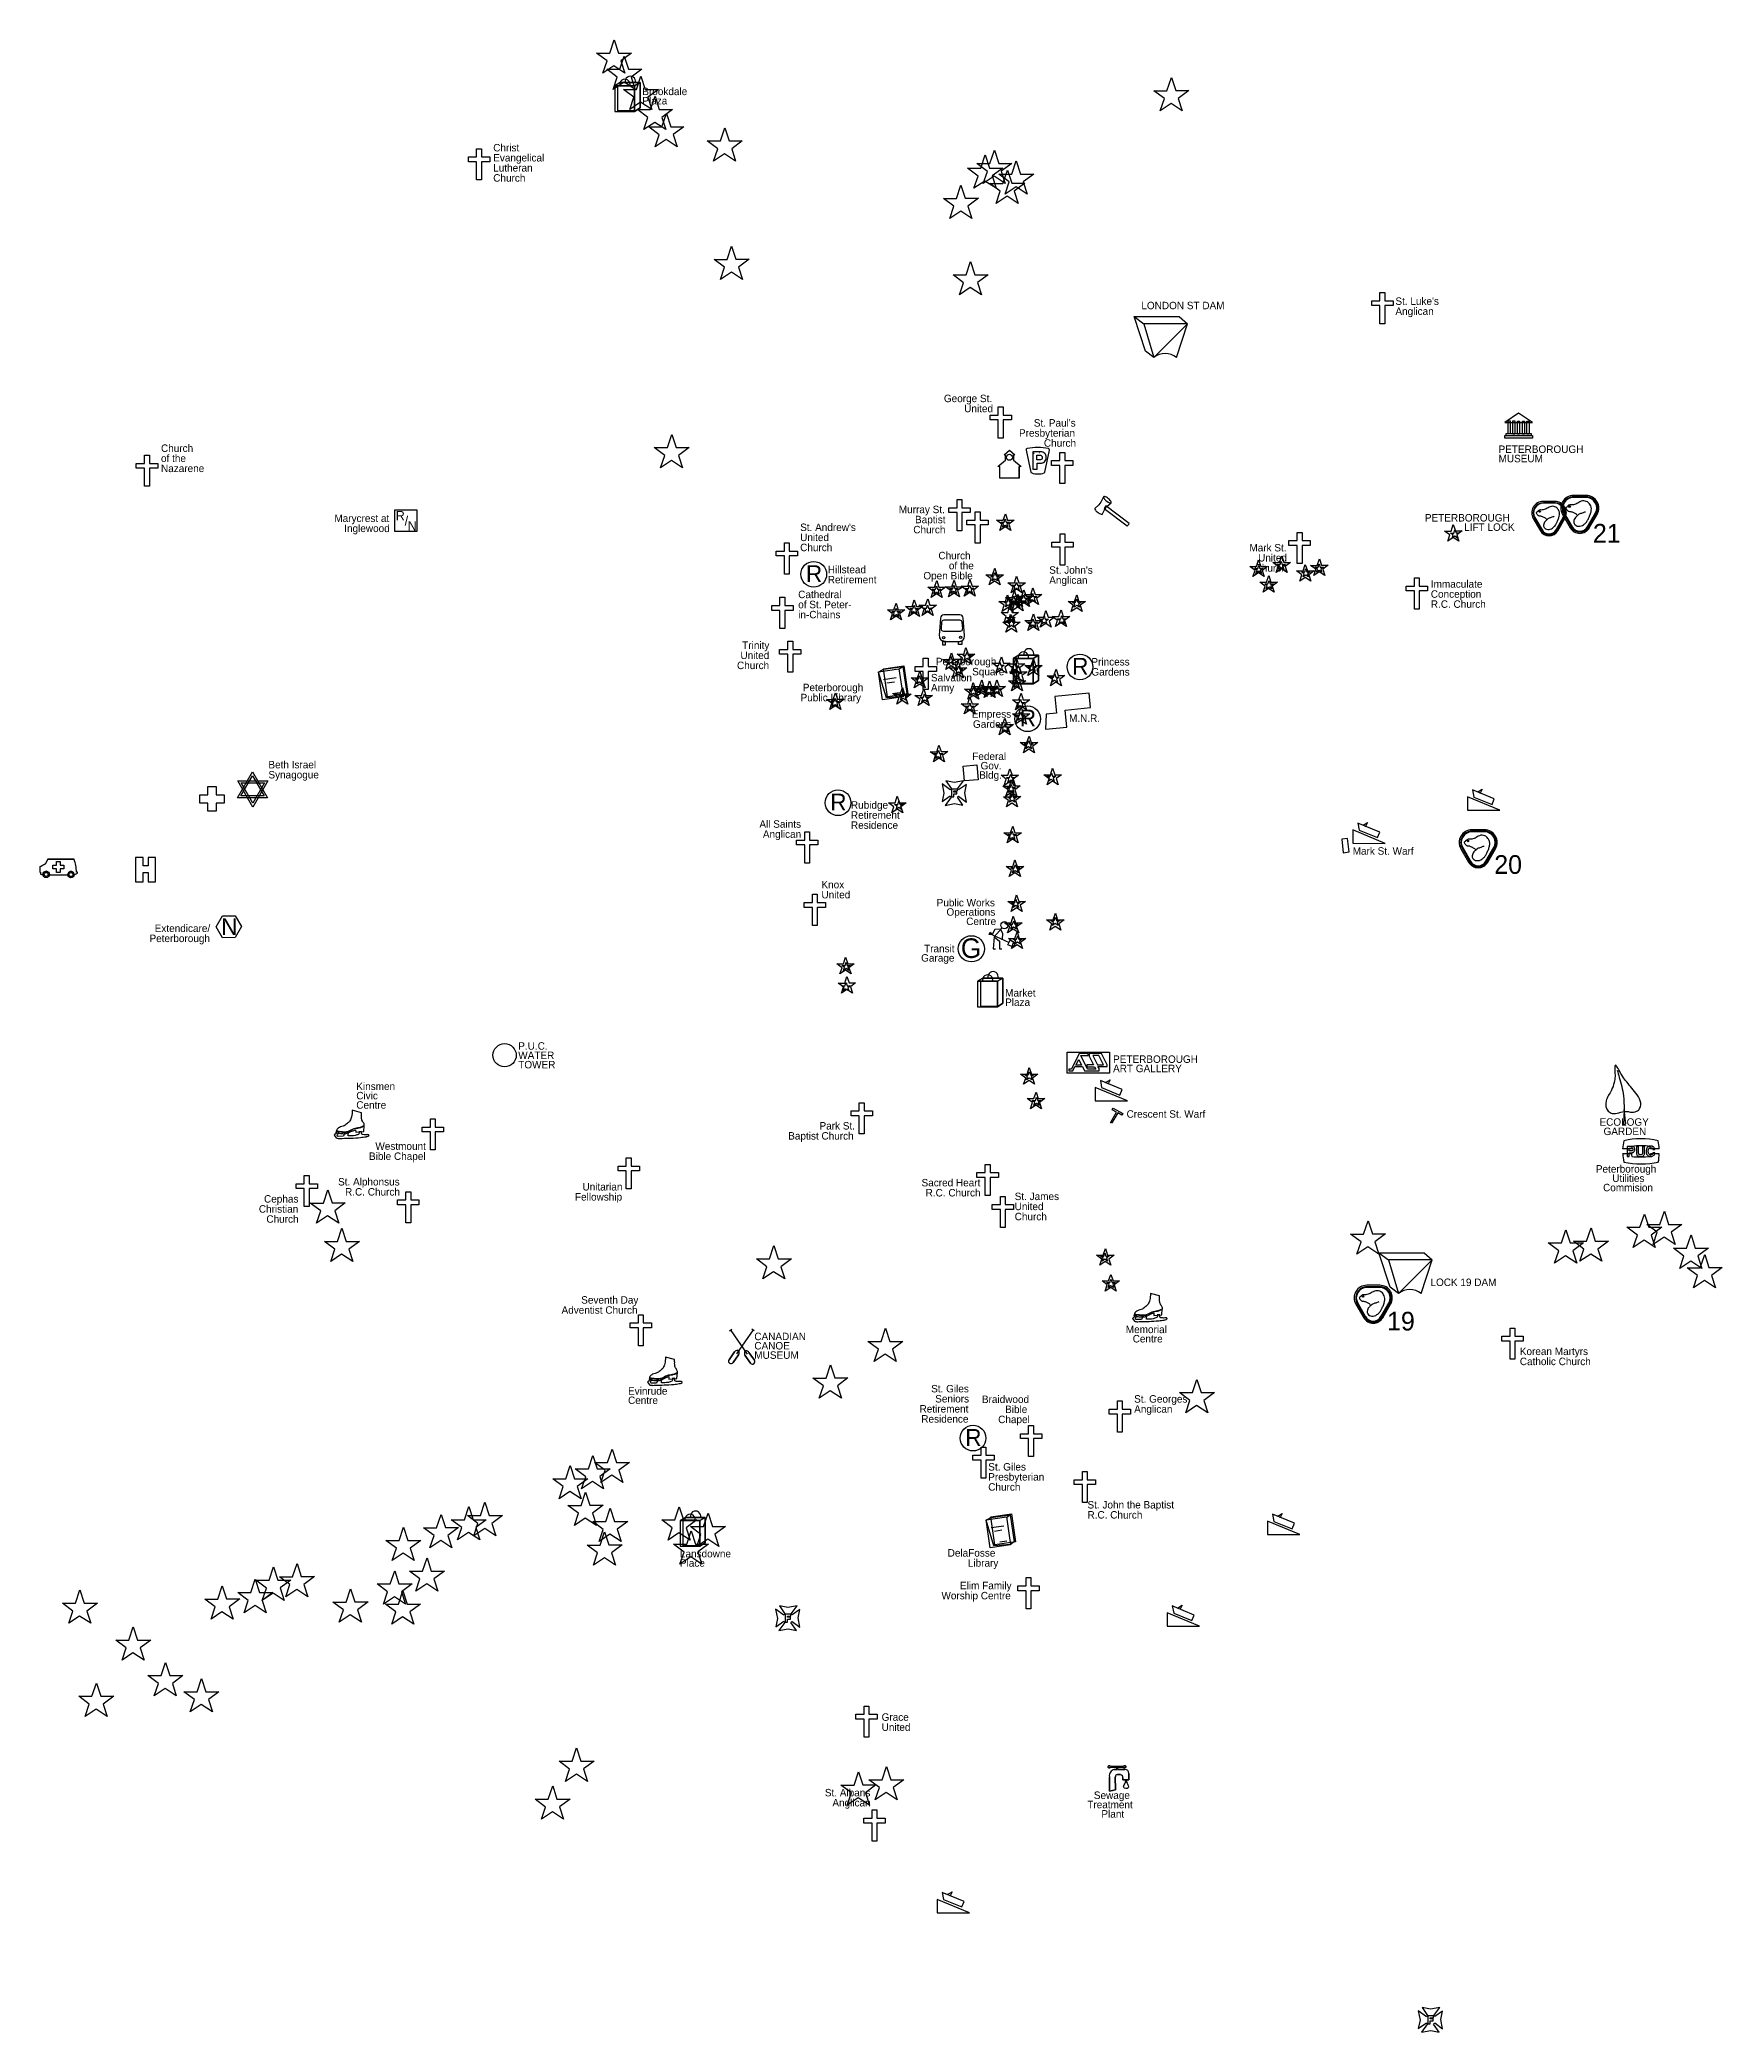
# Model space of a CAD drawing. Extents: x 709372 to 716948, y 4903261 to 4916861.
# Drawn here: x 711166 to 715675, y 4905270 to 4910609 of the extents above; entities that cross this region are included whole.
import ezdxf

# ---------------------------------------------------------------- set-up
doc = ezdxf.new("R2010")
doc.units = 0
for name, color, linetype in [('arenas', 7, 'Continuous'), ('boat ramps', 7, 'Continuous'), ('bus terminal', 7, 'Continuous'), ('City_PUS service', 7, 'Continuous'), ('cityhall_court', 7, 'Continuous'), ('Dams', 7, 'Continuous'), ('fire_police', 7, 'Continuous'), ('gvnt buildings', 7, 'Continuous'), ('hospital_health', 7, 'Continuous'), ('libraries', 7, 'Continuous'), ('Locks', 7, 'Continuous'), ('nursing homes', 7, 'Continuous'), ('point of interes', 7, 'Continuous'), ('points of interes', 7, 'Continuous'), ('religious inst_', 7, 'Continuous'), ('restaurants', 7, 'Continuous'), ('restaurants small', 7, 'Continuous'), ('retire_nursing', 7, 'Continuous'), ('retirement homes', 7, 'Continuous'), ('shopping centre', 7, 'Continuous'), ('warfs', 7, 'Continuous'), ('water towers', 7, 'Continuous')]:
    doc.layers.add(name, color=color, linetype=linetype)

msp = doc.modelspace()

# ---------------------------------------------------------------- texts
at = {"layer": 'arenas'}
for s, p in [('Kinsmen', (712014.2, 4907794.8)), ('Civic', (712014.2, 4907769.8)), ('Centre', (712014.2, 4907744.8)), ('Memorial', (714076.6, 4907143.4)), ('Centre', (714095.1, 4907118.4)), ('Evinrude', (712742.5, 4906978.5)), ('Centre', (712742.5, 4906953.5))]:
    msp.add_text(s, height=20, dxfattribs=at).set_placement(p)
at = {"layer": 'City_PUS service'}
for s, height, p in [('Public Works', 20, (713569.7, 4908286.9)), ('Operations', 20, (713596, 4908261.9)), ('Centre', 20, (713648.9, 4908236.9)), ('Transit', 20, (713535.9, 4908163.9)), ('G', 52.4, (713634.5, 4908148.7)), ('Garage', 20, (713528.1, 4908138.9)), ('Peterborough', 20, (715336.4, 4907573.5)), ('Commision', 20, (715355.7, 4907523.5)), ('Utilities', 20, (715380.5, 4907548.5)), ('Treatment', 20, (713973.4, 4905870.2)), ('Sewage', 20, (713991, 4905895.2)), ('Plant', 20, (714011.2, 4905845.2))]:
    msp.add_text(s, height=height, dxfattribs=at).set_placement(p)
at = {"layer": 'Dams'}
for s, p in [('LONDON ST DAM', (714118.3, 4909887)), ('LOCK 19 DAM', (714893.1, 4907269.7))]:
    msp.add_text(s, height=20, dxfattribs=at).set_placement(p)
at = {"layer": 'gvnt buildings'}
for s, p in [('M.N.R.', (713924.4, 4908781.3)), ('Federal', (713665.1, 4908679)), ('Bldg.', (713683.6, 4908629)), ('Gov.', (713687.4, 4908654))]:
    msp.add_text(s, height=20, dxfattribs=at).set_placement(p)
at = {"layer": 'libraries'}
for s, p in [('Peterborough', (713210.9, 4908863.5)), ('Public Library', (713204.9, 4908836.5)), ('DelaFosse', (713599.2, 4906544.6)), ('Library', (713653.3, 4906517.6))]:
    msp.add_text(s, height=20, dxfattribs=at).set_placement(p)
at = {"layer": 'Locks'}
for s, p in [('21', (715328.5, 4909261.7)), ('20', (715064.1, 4908374.1)), ('19', (714776.8, 4907150.5))]:
    msp.add_text(s, height=50, dxfattribs=at).set_placement(p)
at = {"layer": 'nursing homes'}
for s, height, p in [('Extendicare/', 20, (711474, 4908218.2)), ('N', 45, (711652.1, 4908210.2)), ('Peterborough', 20, (711460, 4908191.2))]:
    msp.add_text(s, height=height, dxfattribs=at).set_placement(p)
at = {"layer": 'point of interes'}
for s, p in [('PETERBOROUGH', (715075.6, 4909501.9)), ('MUSEUM', (715075.6, 4909476.9)), ('PETERBOROUGH', (714878.2, 4909318.2)), ('LIFT LOCK', (714983.5, 4909293.2)), ('ART GALLERY', (714042.5, 4907842.6)), ('PETERBOROUGH', (714042.5, 4907867.6)), ('ECOLOGY', (715346.1, 4907699.1)), ('GARDEN', (715357, 4907674.1)), ('CANADIAN', (713081, 4907124.6)), ('CANOE', (713081, 4907099.6)), ('MUSEUM', (713081, 4907074.6))]:
    msp.add_text(s, height=20, dxfattribs=at).set_placement(p)
at = {"layer": 'religious inst_'}
for s, p in [('Christ', (712381.2, 4910309.9)), ('Evangelical', (712381.2, 4910282.9)), ('Church', (712381.2, 4910228.9)), ('Lutheran', (712381.2, 4910255.9)), ('Anglican', (714799.2, 4909871.7)), ("St. Luke's", (714799.2, 4909898.7)), ('George St.', (713589.1, 4909638)), ('United', (713643.5, 4909611)), ('Presbyterian', (713790.4, 4909545.5)), ("St. Paul's", (713830.1, 4909572.5)), ('Church', (711490.8, 4909504.6)), ('Church', (713857.1, 4909518.5)), ('of the', (711490.8, 4909477.6)), ('Nazarene', (711490.8, 4909450.6)), ('Murray St.', (713468.3, 4909340.5)), ("St. Andrew's", (713203.8, 4909292.7)), ('Church', (713507, 4909286.5)), ('Baptist', (713511.7, 4909313.5)), ('Church', (713203.8, 4909238.7)), ('United ', (713203.8, 4909265.7)), ('Church ', (713574.4, 4909217)), ('Mark St.', (714407.9, 4909238)), ('Open Bible', (713534, 4909163)), ('of the', (713602.3, 4909190)), ("St. John's", (713871.4, 4909178.2)), ('Church', (714421.8, 4909184)), ('United', (714431.1, 4909211)), ('Cathedral ', (713198.6, 4909112.8)), ('Anglican', (713871.4, 4909151.2)), ('Conception', (714894.1, 4909113.9)), ('Immaculate', (714894.1, 4909140.9)), ('of St. Peter-', (713198.6, 4909085.8)), ('in-Chains', (713198.6, 4909058.8)), ('R.C. Church', (714894.1, 4909086.9)), ('United', (713043.8, 4908949.7)), ('Trinity', (713048.5, 4908976.7)), ('Church', (713034.5, 4908922.7)), ('Army', (713554.4, 4908862.8)), ('Salvation', (713554.4, 4908889.8)), ('Synagogue', (711778.7, 4908629.7)), ('Beth Israel', (711778.7, 4908656.7)), ('All Saints', (713094.6, 4908497.6)), ('Anglican', (713103.9, 4908470.6)), ('United', (713260.9, 4908308.3)), ('Knox', (713260.9, 4908335.3)), ('Park St.', (713255.7, 4907689)), ('Westmount', (712065.4, 4907634.5)), ('Baptist Church', (713171.8, 4907662)), ('Bible Chapel', (712048.3, 4907607.5)), ('St. Alphonsus', (711965.4, 4907539)), ('R.C. Church', (711984.1, 4907512)), ('Unitarian', (712620.5, 4907525.6)), ('Sacred Heart', (713529.2, 4907536.6)), ('R.C. Church', (713540.1, 4907509.6)), ('Christian', (711753.1, 4907466.2)), ('Cephas', (711767, 4907493.2)), ('Fellowship', (712600.3, 4907498.6)), ('St. James', (713778.8, 4907499.9)), ('United', (713778.8, 4907472.9)), ('Church', (711773.3, 4907439.2)), ('Church', (713778.8, 4907445.9)), ('Adventist Church', (712564.3, 4907195.4)), ('Seventh Day', (712617.1, 4907222.4)), ('Korean Martyrs', (715132.6, 4907084.6)), ('Catholic Church', (715132.6, 4907057.6)), ('Braidwood', (713691, 4906956.2)), ('Bible ', (713753.1, 4906929.2)), ('Anglican', (714099, 4906930.2)), ('St. Georges', (714099, 4906957.2)), ('Chapel', (713734.5, 4906902.2)), ('St. Giles ', (713707.9, 4906775.2)), ('Church', (713707.9, 4906721.3)), ('Presbyterian', (713707.9, 4906748.3)), ('St. John the Baptist', (713973.9, 4906673.5)), ('R.C. Church', (713973.9, 4906646.5)), ('Elim Family', (713632.2, 4906457.1)), ('Worship Centre', (713582.5, 4906430.1)), ('Grace', (713422.2, 4906104.6)), ('United', (713422.2, 4906077.6)), ('St. Albans', (713270, 4905902.1)), ('Anglican', (713290.2, 4905875.1))]:
    msp.add_text(s, height=20, dxfattribs=at).set_placement(p)
at = {"layer": 'retire_nursing'}
for s, height, p in [('R', 25, (712120.1, 4909321.4)), ('Marycrest at', 20, (711955.5, 4909316.9)), ('Inglewood', 20, (711981.9, 4909289.9)), ('/', 25, (712143.9, 4909307.7)), ('N', 25, (712152, 4909294))]:
    msp.add_text(s, height=height, dxfattribs=at).set_placement(p)
at = {"layer": 'retirement homes'}
for s, height, p in [('R', 45, (713219.4, 4909156)), ('Hillstead', 20, (713277.8, 4909179.5)), ('Retirement', 20, (713277.8, 4909152.5)), ('R', 45, (713932.9, 4908907.8)), ('Gardens', 20, (713984.4, 4908905.3)), ('Princess', 20, (713984.4, 4908932.3)), ('Empress', 20, (713663.9, 4908792.4)), ('R', 45, (713792.7, 4908769)), ('Gardens', 20, (713667, 4908765.4)), ('R', 45, (713284.6, 4908544)), ('Rubidge', 20, (713339.9, 4908548.6)), ('Retirement', 20, (713339.9, 4908521.6)), ('Residence', 20, (713339.9, 4908494.6)), ('St. Giles', 20, (713554.9, 4906984.6)), ('Retirement', 20, (713523.9, 4906930.6)), ('Seniors', 20, (713565.8, 4906957.6)), ('Residence', 20, (713528.5, 4906903.6)), ('R', 45, (713646.3, 4906841.4))]:
    msp.add_text(s, height=height, dxfattribs=at).set_placement(p)
at = {"layer": 'shopping centre'}
for s, p in [('Brookdale', (712780.8, 4910460.7)), ('Plaza', (712780.8, 4910435.7)), ('Peterborough', (713567.6, 4908933)), ('Square', (713664.8, 4908906)), ('Market', (713753.2, 4908045.2)), ('Plaza', (713753.2, 4908020.2)), ('Lansdowne', (712881.6, 4906542.5)), ('Place', (712881.6, 4906517.5))]:
    msp.add_text(s, height=20, dxfattribs=at).set_placement(p)
at = {"layer": 'warfs'}
for s, p in [('Mark St. Warf', (714684.7, 4908425.4)), ('Crescent St. Warf', (714078.7, 4907720.6))]:
    msp.add_text(s, height=20, dxfattribs=at).set_placement(p)
at = {"layer": 'water towers'}
for s, p in [('P.U.C.', (712448.3, 4907902.9)), ('WATER', (712448.3, 4907877.9)), ('TOWER', (712448.3, 4907852.9))]:
    msp.add_text(s, height=20, dxfattribs=at).set_placement(p)

# ---------------------------------------------------------------- linework, layer by layer
at = {"layer": 'arenas'}
for p, q in [((712027.8, 4907734), (712003.6, 4907740.8)), ((712012.3, 4907688.5), (712012.6, 4907681.7)), ((712034.1, 4907683.4), (712035.2, 4907699.7)), ((711962.4, 4907680.5), (711955.3, 4907673.6)), ((711955.3, 4907673.6), (711960.3, 4907666.3)), ((711960.6, 4907684.9), (711959.3, 4907680.5)), ((711967.4, 4907679.6), (711962.4, 4907680.5)), ((711963.2, 4907673.1), (711963.6, 4907675.8)), ((711963.7, 4907671.5), (711963.2, 4907673.1)), ((711963.6, 4907675.8), (711967.4, 4907679.6)), ((711965.3, 4907670.5), (711963.7, 4907671.5)), ((711979.8, 4907671), (711965.3, 4907670.5)), ((711983.6, 4907681.1), (711979.8, 4907671)), ((711993.3, 4907682.9), (711983.6, 4907681.1)), ((711992.5, 4907672.1), (711993.3, 4907682.9)), ((712012.6, 4907681.7), (712034.1, 4907683.4)), ((712028.6, 4907683.8), (712021.4, 4907683.2)), ((714167, 4907243), (714142.8, 4907249.8)), ((714173.3, 4907192.4), (714174.4, 4907208.7)), ((714101.5, 4907189.4), (714094.5, 4907182.5)), ((714094.5, 4907182.5), (714099.5, 4907175.3)), ((714099.8, 4907193.9), (714098.5, 4907189.5)), ((714106.6, 4907188.6), (714101.5, 4907189.4)), ((714102.4, 4907182.1), (714102.8, 4907184.8)), ((714102.9, 4907180.5), (714102.4, 4907182.1)), ((714102.8, 4907184.8), (714106.6, 4907188.6)), ((714104.5, 4907179.5), (714102.9, 4907180.5)), ((714119, 4907180), (714104.5, 4907179.5)), ((714122.8, 4907190.1), (714119, 4907180)), ((714132.5, 4907191.9), (714122.8, 4907190.1)), ((714131.7, 4907181.1), (714132.5, 4907191.9)), ((714151.5, 4907197.5), (714151.8, 4907190.7)), ((714151.8, 4907190.7), (714173.3, 4907192.4)), ((714167.8, 4907192.8), (714160.6, 4907192.2)), ((712867.2, 4907072.5), (712843, 4907079.3)), ((712801.8, 4907019), (712794.7, 4907012.1)), ((712794.7, 4907012.1), (712799.7, 4907004.8)), ((712800.1, 4907023.4), (712798.8, 4907019)), ((712806.9, 4907018.1), (712801.8, 4907019)), ((712802.7, 4907011.6), (712803.1, 4907014.3)), ((712803.2, 4907010), (712802.7, 4907011.6)), ((712803.1, 4907014.3), (712806.9, 4907018.1)), ((712804.8, 4907009), (712803.2, 4907010)), ((712819.2, 4907009.5), (712804.8, 4907009)), ((712823.1, 4907019.6), (712819.2, 4907009.5)), ((712832.7, 4907021.4), (712823.1, 4907019.6)), ((712831.9, 4907010.6), (712832.7, 4907021.4)), ((712851.7, 4907027), (712852.1, 4907020.2)), ((712852.1, 4907020.2), (712873.6, 4907021.9)), ((712868.1, 4907022.3), (712860.9, 4907021.7)), ((712873.6, 4907021.9), (712874.7, 4907038.2))]:
    msp.add_line(p, q, dxfattribs=at)
for points in [[(712003.6, 4907740.8), (712001.5, 4907723.2), (711996.9, 4907711.9), (711995, 4907709.3), (711986.6, 4907702.4), (711981.9, 4907699.1), (711968.9, 4907694.7), (711964.6, 4907691.9), (711961.7, 4907688.4), (711960.4, 4907684.6)], [(711959.3, 4907680.5), (711967.1, 4907679.2), (711977.3, 4907677.9), (711987.2, 4907678.2), (711992.6, 4907679.9), (712000, 4907683.3), (712007.6, 4907686.7), (712012.3, 4907688.5)], [(711960.4, 4907684.6), (711976.8, 4907682.3), (711982.8, 4907681.8), (711992.1, 4907683.2), (712007.1, 4907690.6), (712022.3, 4907693.5), (712029.9, 4907696.1), (712035.6, 4907699.7)], [(712035.2, 4907699.7), (712030, 4907696.4), (712022.5, 4907693.8), (712007.3, 4907690.9), (711992.2, 4907683.6), (711983, 4907682.2), (711976.9, 4907682.6), (711960.6, 4907684.9)], [(712035.6, 4907699.7), (712035.5, 4907702.4), (712034, 4907706), (712031.7, 4907709.7), (712029.5, 4907713.9), (712028, 4907722.7), (712028, 4907729.3), (712027.8, 4907734)], [(711960.3, 4907666.3), (711965.2, 4907665.3), (711969.4, 4907665)], [(711969.4, 4907665), (711976.6, 4907665.3), (711999.8, 4907666), (712025.6, 4907667.7), (712040.4, 4907669.5)], [(712020.1, 4907676), (712011.2, 4907673), (711992.5, 4907672.1)], [(712021.4, 4907683.2), (712022.1, 4907679), (712020.1, 4907676)], [(712045.4, 4907675.3), (712031.7, 4907675.6), (712028.7, 4907676.8), (712028.2, 4907680), (712028.6, 4907683.8)], [(712040.4, 4907669.5), (712043.2, 4907670.2), (712047.8, 4907672.4), (712048.3, 4907673.4), (712047.4, 4907674.6), (712045.4, 4907675.3)], [(714142.8, 4907249.8), (714140.6, 4907232.2), (714136.1, 4907220.9), (714134.2, 4907218.3), (714125.8, 4907211.3), (714121, 4907208), (714108, 4907203.6), (714103.8, 4907200.9), (714100.9, 4907197.4), (714099.6, 4907193.5)], [(714099.6, 4907193.5), (714115.9, 4907191.3), (714122, 4907190.8), (714131.3, 4907192.2), (714146.3, 4907199.6), (714161.5, 4907202.5), (714169.1, 4907205.1), (714174.8, 4907208.7)], [(714174.4, 4907208.7), (714169.2, 4907205.4), (714161.7, 4907202.8), (714146.5, 4907199.9), (714131.4, 4907192.6), (714122.2, 4907191.2), (714116.1, 4907191.6), (714099.8, 4907193.9)], [(714174.8, 4907208.7), (714174.7, 4907211.3), (714173.2, 4907215), (714170.8, 4907218.7), (714168.6, 4907222.9), (714167.2, 4907231.7), (714167.2, 4907238.3), (714167, 4907243)], [(714098.5, 4907189.5), (714106.3, 4907188.1), (714116.5, 4907186.8), (714126.4, 4907187.2), (714131.8, 4907188.9), (714139.2, 4907192.3), (714146.8, 4907195.7), (714151.5, 4907197.5)], [(714099.5, 4907175.3), (714104.4, 4907174.3), (714108.6, 4907174)], [(714108.6, 4907174), (714115.7, 4907174.3), (714139, 4907175), (714164.8, 4907176.7), (714179.6, 4907178.5)], [(714159.3, 4907185), (714150.3, 4907182), (714131.7, 4907181.1)], [(714160.6, 4907192.2), (714161.2, 4907188), (714159.3, 4907185)], [(714184.6, 4907184.3), (714170.9, 4907184.5), (714167.9, 4907185.8), (714167.4, 4907188.9), (714167.8, 4907192.8)], [(714179.6, 4907178.5), (714182.4, 4907179.2), (714187, 4907181.4), (714187.5, 4907182.3), (714186.6, 4907183.6), (714184.6, 4907184.3)], [(712843, 4907079.3), (712840.9, 4907061.7), (712836.3, 4907050.4), (712834.5, 4907047.8), (712826.1, 4907040.9), (712821.3, 4907037.6), (712808.3, 4907033.2), (712804.1, 4907030.4), (712801.2, 4907026.9), (712799.9, 4907023.1)], [(712875.1, 4907038.2), (712875, 4907040.9), (712873.5, 4907044.5), (712871.1, 4907048.2), (712868.9, 4907052.4), (712867.5, 4907061.2), (712867.5, 4907067.8), (712867.2, 4907072.5)], [(712798.8, 4907019), (712806.6, 4907017.7), (712816.8, 4907016.3), (712826.7, 4907016.7), (712832.1, 4907018.4), (712839.4, 4907021.8), (712847.1, 4907025.2), (712851.7, 4907027)], [(712799.7, 4907004.8), (712804.7, 4907003.8), (712808.9, 4907003.5)], [(712799.9, 4907023.1), (712816.2, 4907020.8), (712822.3, 4907020.3), (712831.5, 4907021.7), (712846.6, 4907029.1), (712861.8, 4907032), (712869.3, 4907034.6), (712875.1, 4907038.2)], [(712874.7, 4907038.2), (712869.5, 4907034.9), (712862, 4907032.3), (712846.7, 4907029.4), (712831.7, 4907022.1), (712822.5, 4907020.7), (712816.4, 4907021.1), (712800.1, 4907023.4)], [(712808.9, 4907003.5), (712816, 4907003.8), (712839.3, 4907004.5), (712865.1, 4907006.2), (712879.9, 4907008)], [(712859.5, 4907014.5), (712850.6, 4907011.5), (712831.9, 4907010.6)], [(712860.9, 4907021.7), (712861.5, 4907017.5), (712859.5, 4907014.5)], [(712884.8, 4907013.8), (712871.1, 4907014.1), (712868.2, 4907015.3), (712867.7, 4907018.5), (712868.1, 4907022.3)], [(712879.9, 4907008), (712882.7, 4907008.7), (712887.2, 4907010.9), (712887.8, 4907011.9), (712886.9, 4907013.1), (712884.8, 4907013.8)]]:
    msp.add_spline(points, degree=3, dxfattribs=at)
at = {"layer": 'boat ramps'}
for points in [[(715058.2, 4908560.1), (715064.3, 4908574.7), (715005.6, 4908599.1), (715009.2, 4908579.8)], [(715019.7, 4908593.4), (715031.8, 4908600.8), (715026.4, 4908590.4)], [(714992.1, 4908580.6), (714992.1, 4908544.9), (715078.7, 4908544.9)], [(714684.8, 4908491.6), (714684.8, 4908455.9), (714771.4, 4908455.8)], [(714750.9, 4908471.1), (714757.1, 4908485.7), (714698.4, 4908510.1), (714701.9, 4908490.8)], [(714712.4, 4908504.4), (714724.5, 4908511.8), (714719.1, 4908501.3)], [(713994.8, 4907801.9), (713994.8, 4907766.2), (714081.4, 4907766.2)], [(714060.9, 4907781.4), (714067.1, 4907796), (714008.4, 4907820.4), (714011.9, 4907801.2)], [(714022.4, 4907814.7), (714034.5, 4907822.1), (714029.1, 4907811.7)], [(714456.1, 4906639.8), (714456.1, 4906604.1), (714542.7, 4906604)], [(714522.2, 4906619.3), (714528.3, 4906633.9), (714469.7, 4906658.3), (714473.2, 4906639)], [(714483.7, 4906652.6), (714495.8, 4906660), (714490.4, 4906649.5)], [(714253.9, 4906373.4), (714260, 4906388), (714201.3, 4906412.4), (714204.9, 4906393.1)], [(714215.4, 4906406.7), (714227.5, 4906414.1), (714222.1, 4906403.7)], [(714187.8, 4906393.9), (714187.8, 4906358.2), (714274.3, 4906358.2)], [(713571.2, 4905626.2), (713571.2, 4905590.5), (713657.8, 4905590.5)], [(713637.3, 4905605.7), (713643.4, 4905620.4), (713584.7, 4905644.7), (713588.3, 4905625.5)], [(713598.8, 4905639), (713610.9, 4905646.4), (713605.5, 4905636)]]:
    msp.add_lwpolyline(points, close=True, dxfattribs=at)
at = {"layer": 'bus terminal'}
for p, q in [((713579.8, 4909059.5), (713576.8, 4909012.7)), ((713582.8, 4909048.1), (713581.7, 4909030.8)), ((713587.7, 4909024.4), (713633.3, 4909024.4)), ((713632.1, 4909053.8), (713588.8, 4909053.8)), ((713632, 4909068), (713588.9, 4909068)), ((713639.4, 4909030.9), (713638.2, 4909048.1)), ((713644.4, 4909012.8), (713641.1, 4909059.5)), ((713585.1, 4908998.2), (713585.1, 4908987.7)), ((713593.7, 4908996.6), (713585.1, 4908998.2)), ((713585.1, 4908987.7), (713593.7, 4908987.7)), ((713591.9, 4908996.6), (713629.3, 4908996.6)), ((713593.7, 4908987.7), (713593.7, 4908996.6)), ((713628.2, 4908996.6), (713636.8, 4908998.7)), ((713628.2, 4908988.2), (713628.2, 4908996.6)), ((713636.8, 4908988.2), (713628.2, 4908988.2)), ((713636.8, 4908998.7), (713636.8, 4908988.2))]:
    msp.add_line(p, q, dxfattribs=at)
for centre in [(713588.2, 4909006.7), (713633.8, 4909007.6)]:
    msp.add_circle(centre, 3.31, dxfattribs=at)
for centre, radius, start, end in [((713588.9, 4909058.9), 9.08, 90, 176.3203), ((713587.7, 4909030.4), 6.05, 176.3203, 270), ((713588.8, 4909047.7), 6.05, 90, 176.3203), ((713632, 4909058.9), 9.08, 4.0014, 90), ((713632.1, 4909047.7), 6.05, 4.0014, 90), ((713633.3, 4909030.4), 6.05, 270, 4.0014), ((713591.9, 4909011.7), 15.1, 176.3203, 270), ((713629.3, 4909011.7), 15.1, 270, 4.0014)]:
    msp.add_arc(centre, radius, start, end, dxfattribs=at)
at = {"layer": 'City_PUS service'}
for p, q in [((713725.9, 4908224.9), (713718.5, 4908211.4)), ((713745.1, 4908229.3), (713723.6, 4908205.7)), ((713741.2, 4908225.9), (713725.9, 4908224.9)), ((713741.2, 4908225.9), (713745.8, 4908214.3)), ((713717.3, 4908212), (713763.7, 4908190.3)), ((713723.6, 4908205.7), (713721.1, 4908173.4)), ((713721.1, 4908173.4), (713727.1, 4908173.4)), ((713723.6, 4908205.7), (713737.7, 4908194.1)), ((713737.7, 4908194.1), (713738.2, 4908173.4)), ((713738.2, 4908173.4), (713744.3, 4908173.4)), ((713745.8, 4908214.3), (713745.4, 4908198.9)), ((713760.7, 4908183.9), (713766.8, 4908196.8)), ((713770.7, 4908179.2), (713760.7, 4908183.9)), ((713766.8, 4908196.8), (713776.8, 4908192.2)), ((713779, 4908182.5), (713770.7, 4908179.2)), ((713776.8, 4908192.2), (713779, 4908182.5)), ((715431.9, 4907637.1), (715408.2, 4907637.1)), ((715506.4, 4907637.1), (715483, 4907637.1)), ((715432.2, 4907624.2), (715408.2, 4907624.2)), ((715506.5, 4907624.2), (715483, 4907624.2)), ((715506.5, 4907624.1), (715506.5, 4907624.2)), ((714052.4, 4905980.5), (714052.4, 4905980.5)), ((714054.8, 4905980.5), (714054.8, 4905980.5)), ((714070.1, 4905983.4), (714070.2, 4905983.4)), ((714032.5, 4905954.9), (714032.7, 4905915.9)), ((714032.7, 4905915.9), (714032.5, 4905954.9)), ((714052.4, 4905974.2), (714045.7, 4905974.2)), ((714045.7, 4905974.2), (714045.7, 4905974.2)), ((714045.7, 4905974.2), (714045.7, 4905974.2)), ((714045.7, 4905974.2), (714052.4, 4905974.2)), ((714048.6, 4905920), (714048.5, 4905954.8)), ((714048.5, 4905954.8), (714048.6, 4905920)), ((714054, 4905960.3), (714062.6, 4905960.3)), ((714062.6, 4905960.3), (714054, 4905960.3)), ((714073.9, 4905974.2), (714054.7, 4905974.2)), ((714054.7, 4905974.2), (714073.9, 4905974.2)), ((714068.9, 4905951.5), (714068.9, 4905946.1)), ((714068.9, 4905946.1), (714068.9, 4905951.5)), ((714068.9, 4905946.1), (714084.9, 4905946.1)), ((714084.9, 4905946.1), (714068.9, 4905946.1)), ((714077.5, 4905945.9), (714077.5, 4905945.9)), ((714077.5, 4905945.9), (714077.5, 4905945.9)), ((714084.9, 4905946.1), (714084.9, 4905963.3)), ((714084.9, 4905963.3), (714084.9, 4905946.1)), ((714032.7, 4905915.9), (714048.6, 4905920)), ((714048.6, 4905920), (714032.7, 4905915.9))]:
    msp.add_line(p, q, dxfattribs=at)
for points in [[(713717.3, 4908212), (713710.7, 4908211.4), (713713.5, 4908217.4)], [(715426.1, 4907626.8), (715432.4, 4907626.8), (715433.7, 4907626.9), (715434.9, 4907627.1), (715435.9, 4907627.4), (715436.8, 4907627.8), (715438.3, 4907628.9), (715439.4, 4907630.2), (715440.2, 4907631.6), (715440.7, 4907633), (715440.9, 4907634.2), (715441, 4907635.3), (715440.8, 4907637.1), (715440.4, 4907638.8), (715439.7, 4907640.2), (715438.8, 4907641.5), (715437.6, 4907642.4), (715436.1, 4907643.2), (715434.5, 4907643.6), (715432.6, 4907643.8), (715420.4, 4907643.8), (715420.4, 4907617.1), (715426.1, 4907617.1)], [(715426.1, 4907631.5), (715426.1, 4907639.2), (715430.5, 4907639.2), (715431.7, 4907639.1), (715432.7, 4907638.9), (715433.5, 4907638.7), (715434.2, 4907638.3), (715434.7, 4907637.8), (715435.1, 4907637.2), (715435.3, 4907636.4), (715435.3, 4907635.5), (715435.3, 4907635), (715435.3, 4907634.4), (715435.1, 4907633.7), (715434.8, 4907633.1), (715434.3, 4907632.4), (715433.6, 4907631.9), (715432.6, 4907631.6), (715431.2, 4907631.5)], [(715466.8, 4907643.8), (715461.2, 4907643.8), (715461.2, 4907626.2), (715461.1, 4907625.1), (715460.9, 4907624.1), (715460.5, 4907623.2), (715459.9, 4907622.5), (715459.2, 4907621.9), (715458.2, 4907621.5), (715457.1, 4907621.3), (715455.7, 4907621.2), (715454.8, 4907621.3), (715453.9, 4907621.5), (715453.1, 4907621.9), (715452.4, 4907622.4), (715451.8, 4907623.2), (715451.3, 4907624.1), (715451, 4907625.2), (715450.9, 4907626.4), (715450.9, 4907643.8), (715445.3, 4907643.8), (715445.3, 4907626.1), (715445.4, 4907624.2), (715445.8, 4907622.5), (715446.4, 4907621), (715447.3, 4907619.7), (715448.3, 4907618.9), (715449.3, 4907618.1), (715450.4, 4907617.6), (715451.6, 4907617.2), (715452.7, 4907616.9), (715453.8, 4907616.7), (715454.9, 4907616.6), (715455.9, 4907616.6), (715457.1, 4907616.6), (715458.3, 4907616.7), (715459.4, 4907616.9), (715460.4, 4907617.1), (715462.3, 4907617.9), (715463.9, 4907618.9), (715465.2, 4907620.3), (715466.1, 4907622), (715466.4, 4907622.9), (715466.7, 4907624), (715466.8, 4907625.2), (715466.8, 4907626.4)], [(715494.8, 4907635.4), (715494.5, 4907637), (715494, 4907638.6), (715493.1, 4907640.2), (715491.9, 4907641.6), (715491.2, 4907642.3), (715490.4, 4907642.9), (715489.4, 4907643.4), (715488.4, 4907643.9), (715487.3, 4907644.3), (715486.1, 4907644.6), (715484.8, 4907644.7), (715483.3, 4907644.8), (715482.1, 4907644.7), (715480.8, 4907644.6), (715479.7, 4907644.3), (715478.5, 4907643.9), (715477.5, 4907643.5), (715476.5, 4907642.9), (715475.5, 4907642.1), (715474.7, 4907641.3), (715473.9, 4907640.4), (715473.2, 4907639.3), (715472.6, 4907638.2), (715472.1, 4907636.9), (715471.7, 4907635.5), (715471.4, 4907634), (715471.2, 4907632.4), (715471.1, 4907630.6), (715471.2, 4907628.9), (715471.4, 4907627.3), (715471.6, 4907625.8), (715472, 4907624.4), (715472.5, 4907623.2), (715473.1, 4907622), (715473.8, 4907621), (715474.5, 4907620), (715475.4, 4907619.2), (715476.3, 4907618.5), (715477.3, 4907617.9), (715478.4, 4907617.4), (715479.5, 4907617.1), (715480.7, 4907616.8), (715482, 4907616.6), (715483.3, 4907616.6), (715484.5, 4907616.6), (715485.6, 4907616.7), (715486.7, 4907617), (715487.7, 4907617.3), (715489.5, 4907618.1), (715491.1, 4907619.2), (715492.4, 4907620.7), (715493.4, 4907622.3), (715494.2, 4907624.2), (715494.8, 4907626.4), (715489.2, 4907626.4), (715488.9, 4907625.2), (715488.5, 4907624.1), (715487.9, 4907623.2), (715487.2, 4907622.5), (715486.4, 4907621.9), (715485.5, 4907621.5), (715484.5, 4907621.3), (715483.4, 4907621.2), (715482.5, 4907621.2), (715481.7, 4907621.4), (715481, 4907621.6), (715480.3, 4907622), (715479.2, 4907622.9), (715478.3, 4907624), (715477.6, 4907625.4), (715477.1, 4907627), (715476.9, 4907628.7), (715476.8, 4907630.6), (715476.8, 4907632), (715477, 4907633.2), (715477.2, 4907634.3), (715477.4, 4907635.3), (715477.8, 4907636.2), (715478.2, 4907637), (715478.6, 4907637.7), (715479.1, 4907638.3), (715480.1, 4907639.2), (715481.2, 4907639.8), (715482.3, 4907640.1), (715483.4, 4907640.2), (715484.9, 4907640), (715486.1, 4907639.7), (715487.1, 4907639.1), (715487.9, 4907638.4), (715488.4, 4907637.7), (715488.8, 4907636.9), (715489, 4907636.1), (715489.2, 4907635.4)]]:
    msp.add_lwpolyline(points, close=True, dxfattribs=at)
for points in [[(714070.2, 4905983.4), (714053.3, 4905982.3), (714035.4, 4905983.3)], [(714035.4, 4905983.3), (714053.3, 4905982.3), (714070.2, 4905983.4)], [(714035.5, 4905979.3), (714052.4, 4905980.5)], [(714052.4, 4905980.5), (714035.5, 4905979.3)], [(714052.4, 4905980.5), (714052.4, 4905974.2)], [(714052.4, 4905974.2), (714052.4, 4905980.5)], [(714054.7, 4905974.2), (714054.8, 4905980.5)], [(714054.8, 4905980.5), (714054.7, 4905974.2)], [(714054.8, 4905980.5), (714070, 4905979.3)], [(714070, 4905979.3), (714054.8, 4905980.5)]]:
    msp.add_lwpolyline(points, dxfattribs=at)
for centre, radius in [((713751.3, 4908236.5), 9.53), ((713662.7, 4908173.2), 35.1)]:
    msp.add_circle(centre, radius, dxfattribs=at)
for centre, radius, start, end in [((715535.7, 4907630.9), 127.6, 167.2884, 177.2109), ((715457.2, 4907460.2), 204, 76.9493, 103.0507), ((715464, 4907634.7), 32.1, 164.3569, 175.6906), ((715457.7, 4907493.4), 152, 80.6665, 99.3335), ((715463.6, 4907638.2), 19.4, 356.9025, 15.5636), ((715373.2, 4907629.3), 133.4, 3.3609, 12.8611), ((715535.7, 4907630.9), 127.6, 183.025, 193.1589), ((715458.1, 4907832.3), 235.2, 258.5371, 281.1859), ((715444.8, 4907622.3), 12.8, 171.4875, 205.2559), ((715456.6, 4907820.2), 204.8, 263.4429, 277.083), ((715460.9, 4907623.9), 22, 341.6932, 0.5731), ((715373.2, 4907629.3), 133.4, 348.0301, 357.7853), ((714048.8, 4905957.9), 16.5, 100.7494, 190.7494), ((714048.8, 4905957.9), 16.5, 100.7494, 190.7494), ((714054, 4905954.8), 5.46, 90.011, 180), ((714054, 4905954.8), 5.46, 90.011, 180), ((714061.5, 4905952.9), 7.46, 349.0766, 81.548), ((714061.5, 4905952.9), 7.46, 349.0766, 81.548), ((714073.9, 4905963.3), 10.9, 0, 90), ((714073.9, 4905963.3), 10.9, 0, 90)]:
    msp.add_arc(centre, radius, start, end, dxfattribs=at)
for points in [[(714035.4, 4905983.3), (714033, 4905983.8), (714031, 4905983.9), (714029.5, 4905983.1), (714028.8, 4905981.6), (714029.5, 4905979.7), (714032.6, 4905978.8), (714035.5, 4905979.3)], [(714035.5, 4905979.3), (714032.6, 4905978.8), (714029.5, 4905979.7), (714028.8, 4905981.6), (714029.5, 4905983.1), (714031, 4905983.9), (714033, 4905983.8), (714035.4, 4905983.3)], [(714070, 4905979.3), (714073.2, 4905978.9), (714076.3, 4905979.8), (714077, 4905981.7), (714076.4, 4905983.1), (714074.8, 4905984), (714072.9, 4905983.9), (714070.1, 4905983.4)], [(714070.1, 4905983.4), (714072.9, 4905983.9), (714074.8, 4905984), (714076.4, 4905983.1), (714077, 4905981.7), (714076.3, 4905979.8), (714073.2, 4905978.9), (714070, 4905979.3)], [(714077.5, 4905945.9), (714074.7, 4905937.9), (714073.7, 4905935.6), (714071.2, 4905930.6), (714070.9, 4905925.7), (714083, 4905925), (714083.1, 4905931.2), (714081, 4905935.4), (714078.9, 4905940.5), (714077.5, 4905945.9)]]:
    msp.add_spline(points, degree=3, dxfattribs=at)
at = {"layer": 'cityhall_court'}
for p, q in [((713750.3, 4909496.9), (713764.8, 4909509.8)), ((713764.8, 4909509.8), (713779.4, 4909496.9)), ((713830.4, 4909501.4), (713830.7, 4909501.7)), ((713733.6, 4909465.6), (713753.8, 4909482.6)), ((713738.8, 4909465.6), (713733.6, 4909465.6)), ((713738.8, 4909434.2), (713738.8, 4909465.6)), ((713753.8, 4909496.9), (713750.3, 4909496.9)), ((713753.8, 4909482.6), (713753.8, 4909496.9)), ((713779.4, 4909496.9), (713775.8, 4909496.9)), ((713775.8, 4909496.9), (713775.8, 4909482.6)), ((713775.8, 4909482.6), (713796.1, 4909465.6)), ((713790.9, 4909465.6), (713790.9, 4909434.2)), ((713796.1, 4909465.6), (713790.9, 4909465.6)), ((713790.9, 4909465.6), (713790.9, 4909434.2)), ((713790.9, 4909434.2), (713790.9, 4909465.6)), ((713790.9, 4909434.2), (713738.8, 4909434.2)), ((714023.2, 4909360.3), (714018.3, 4909353)), ((714018.3, 4909353), (714079.9, 4909306.2)), ((714085.2, 4909313.2), (714023.2, 4909360.3))]:
    msp.add_line(p, q, dxfattribs=at)
for points in [[(714017.1, 4909384.2), (714009.3, 4909369.6), (714004.5, 4909363.3), (713993.8, 4909353.5)], [(714014.4, 4909338.4), (714020.8, 4909351)], [(714026.1, 4909358), (714037.2, 4909368.4)]]:
    msp.add_lwpolyline(points, dxfattribs=at)
msp.add_circle((713764.8, 4909490.4), 8.14, dxfattribs=at)
for centre, major_axis, ratio, start_param, end_param in [((714004, 4909345.8), (10.2, -7.8), 0.322509, 3.141616, 4.771527), ((714004, 4909345.8), (10.2, -7.8), 0.322509, 4.771527, 6.401438), ((714027.3, 4909376.5), (10.2, -7.8), 0.322509, 3.141616, 4.771527), ((714027.3, 4909376.5), (10.2, -7.8), 0.322509, 6.173839, 9.424788), ((714023.5, 4909354.4), (2.66, 3.49), 0.250993, 0.060413, 3.119705), ((714027.3, 4909376.5), (10.2, -7.8), 0.322509, 4.771527, 6.320486), ((714082.5, 4909309.7), (2.65, 3.48), 0.251786, 3.141593, 6.283225)]:
    msp.add_ellipse(centre, major_axis=major_axis, ratio=ratio, start_param=start_param, end_param=end_param, dxfattribs=at)
at = {"layer": 'Dams'}
for p, q in [((714099.1, 4909867.2), (714124.8, 4909848)), ((714755.1, 4907358.8), (714780.8, 4907339.7))]:
    msp.add_line(p, q, dxfattribs=at)
for points in [[(714151.3, 4909757.7), (714129.3, 4909774.6), (714099.1, 4909867.2), (714219.9, 4909867.2), (714241.6, 4909848)], [(714807.3, 4907249.4), (714785.3, 4907266.3), (714755.1, 4907358.8), (714876, 4907358.8), (714897.6, 4907339.7)]]:
    msp.add_lwpolyline(points, close=True, dxfattribs=at)
for points in [[(714212.4, 4909757.7), (714241.6, 4909848), (714124.8, 4909848), (714151.3, 4909757.7)], [(714868.4, 4907249.4), (714897.6, 4907339.7), (714780.8, 4907339.7), (714807.3, 4907249.4)]]:
    msp.add_lwpolyline(points, dxfattribs=at)
for centre in [(714181.8, 4909719.9), (714837.9, 4907211.6)]:
    msp.add_arc(centre, 48.6, 51.0959, 128.9041, dxfattribs=at)
at = {"layer": 'fire_police'}
for p, q in [((713809.4, 4909509.6), (713822.4, 4909450.7)), ((713845.9, 4909502.2), (713845.6, 4909502.2)), ((713845.9, 4909502.2), (713845.6, 4909502.2)), ((713859.8, 4909450.7), (713872, 4909509.7)), ((713850, 4909493.4), (713850.2, 4909493.7)), ((713850, 4909493.4), (713850.2, 4909493.7))]:
    msp.add_line(p, q, dxfattribs=at)
for points in [[(713839.3, 4909474.5), (713848.1, 4909474.5), (713850.3, 4909474.7), (713852.4, 4909475), (713854.2, 4909475.6), (713855.9, 4909476.3), (713858.6, 4909478.2), (713860.6, 4909480.6), (713862, 4909483.1), (713862.8, 4909485.5), (713863.3, 4909487.8), (713863.4, 4909489.7), (713863.1, 4909492.9), (713862.4, 4909495.9), (713861.1, 4909498.5), (713859.4, 4909500.7), (713857.2, 4909502.5), (713854.6, 4909503.8), (713851.7, 4909504.6), (713848.5, 4909504.9), (713827.2, 4909504.9), (713827.2, 4909458.7), (713839.3, 4909458.7)], [(713837.8, 4909483.5), (713837.8, 4909496), (713844.9, 4909496), (713846.8, 4909495.9), (713848.5, 4909495.6), (713849.8, 4909495.2), (713850.9, 4909494.6), (713851.8, 4909493.8), (713852.3, 4909492.8), (713852.7, 4909491.5), (713852.8, 4909490.1), (713852.8, 4909489.3), (713852.7, 4909488.3), (713852.4, 4909487.2), (713852, 4909486.1), (713851.2, 4909485.1), (713850, 4909484.3), (713848.3, 4909483.7), (713846.1, 4909483.5)], [(713615.5, 4908588.3), (713624, 4908588.3), (713624, 4908593.3), (713615.5, 4908593.3), (713615.5, 4908596.1), (713625.2, 4908596.1), (713625.2, 4908601.1), (713609.8, 4908601.1), (713609.8, 4908580.1), (713615.5, 4908580.1)], [(713169.6, 4906377.3), (713178, 4906377.3), (713178, 4906382.3), (713169.6, 4906382.3), (713169.6, 4906385.1), (713179.2, 4906385.1), (713179.2, 4906390.1), (713163.8, 4906390.1), (713163.8, 4906369.2), (713169.6, 4906369.2)], [(714892, 4905301.1), (714900.4, 4905301.1), (714900.4, 4905306), (714892, 4905306), (714892, 4905308.9), (714901.6, 4905308.9), (714901.6, 4905313.8), (714886.2, 4905313.8), (714886.2, 4905292.9), (714892, 4905292.9)]]:
    msp.add_lwpolyline(points, close=True, dxfattribs=at)
for points in [[(713605.9, 4908598.9), (713584.1, 4908614.9), (713588.7, 4908590.1), (713584.2, 4908567.7), (713605.7, 4908582.7)], [(713625.4, 4908601.9), (713641.5, 4908623.7), (713616.6, 4908619.1), (713594.2, 4908623.5), (713609.2, 4908602.1)], [(713628.2, 4908582.1), (713649.4, 4908566.5), (713644.8, 4908591.3), (713649.3, 4908613.7), (713628.3, 4908599.1)], [(713608.9, 4908579.4), (713592.9, 4908557.6), (713617.7, 4908562.2), (713640.1, 4908557.7), (713625.2, 4908579.2)], [(713179.5, 4906390.9), (713195.5, 4906412.7), (713170.7, 4906408.2), (713148.3, 4906412.6), (713163.2, 4906391.1)], [(713159.9, 4906387.9), (713138.1, 4906404), (713142.7, 4906379.1), (713138.2, 4906356.8), (713159.7, 4906371.7)], [(713162.9, 4906368.4), (713146.9, 4906346.6), (713171.7, 4906351.2), (713194.1, 4906346.8), (713179.2, 4906368.2)], [(713182.2, 4906371.1), (713203.4, 4906355.6), (713198.8, 4906380.4), (713203.3, 4906402.8), (713182.3, 4906388.2)], [(714882.3, 4905311.7), (714860.5, 4905327.7), (714865.1, 4905302.9), (714860.6, 4905280.5), (714882.1, 4905295.4)], [(714885.3, 4905292.2), (714869.3, 4905270.3), (714894.1, 4905274.9), (714916.5, 4905270.5), (714901.6, 4905291.9)], [(714901.9, 4905314.7), (714917.9, 4905336.5), (714893.1, 4905331.9), (714870.7, 4905336.3), (714885.6, 4905314.9)], [(714904.6, 4905294.9), (714925.8, 4905279.3), (714921.3, 4905304.1), (714925.7, 4905326.5), (714904.7, 4905311.9)]]:
    msp.add_lwpolyline(points, dxfattribs=at)
for centre, radius, start, end in [((713812.6, 4909510.3), 3.25, 101.9993, 192.4416), ((713840.6, 4909378.5), 138.1, 77.9415, 101.9993), ((713868.8, 4909510.3), 3.25, 348.32, 77.9415), ((713825.6, 4909451.4), 3.25, 192.4416, 251.384), ((713841.1, 4909497.4), 51.9, 251.384, 288.5411), ((713856.6, 4909451.3), 3.25, 288.5411, 348.32), ((713617.2, 4908590.7), 14, 124.9282, 143.8168), ((713617.2, 4908590.7), 14, 37.3353, 53.6939), ((713617.2, 4908590.7), 14, 214.8783, 233.7079), ((713617.2, 4908590.7), 14, 304.8298, 322.2763), ((713171.2, 4906379.7), 14, 214.8783, 233.7079), ((713171.2, 4906379.7), 14, 124.9282, 143.8168), ((713171.2, 4906379.7), 14, 304.8298, 322.2763), ((713171.2, 4906379.7), 14, 37.3353, 53.6939), ((714893.6, 4905303.4), 14, 214.8783, 233.7079), ((714893.6, 4905303.4), 14, 124.9282, 143.8168), ((714893.6, 4905303.4), 14, 304.8298, 322.2763), ((714893.6, 4905303.4), 14, 37.3353, 53.6939)]:
    msp.add_arc(centre, radius, start, end, dxfattribs=at)
at = {"layer": 'gvnt buildings'}
for points in [[(713861.5, 4908761.9), (713918.2, 4908767.4), (713913.8, 4908813), (713982.1, 4908819.6), (713978.4, 4908858.3), (713886.6, 4908849.4), (713890.9, 4908804.9), (713863.5, 4908802.3)], [(713640.4, 4908662.6), (713677.6, 4908666), (713681.3, 4908626.3), (713644.1, 4908622.9)]]:
    msp.add_lwpolyline(points, close=True, dxfattribs=at)
at = {"layer": 'hospital_health'}
for p, q in [((711616.4, 4908585.8), (711616.4, 4908607.7)), ((711616.4, 4908607.7), (711638.3, 4908607.7)), ((711638.3, 4908607.7), (711638.3, 4908585.8)), ((711594.6, 4908563.9), (711594.6, 4908585.8)), ((711594.6, 4908585.8), (711616.4, 4908585.8)), ((711616.4, 4908563.9), (711594.6, 4908563.9)), ((711616.4, 4908542.1), (711616.4, 4908563.9)), ((711638.3, 4908542.1), (711616.4, 4908542.1)), ((711638.3, 4908585.8), (711660.2, 4908585.8)), ((711660.2, 4908563.9), (711638.3, 4908563.9)), ((711638.3, 4908563.9), (711638.3, 4908542.1)), ((711660.2, 4908585.8), (711660.2, 4908563.9)), ((711201.1, 4908387.6), (711201.1, 4908397.4)), ((711201.1, 4908397.4), (711211, 4908397.4)), ((711211, 4908387.6), (711201.1, 4908387.6)), ((711211, 4908397.4), (711211, 4908407.3)), ((711211, 4908407.3), (711220.9, 4908407.3)), ((711211, 4908377.7), (711211, 4908387.6)), ((711220.9, 4908407.3), (711220.9, 4908397.4)), ((711220.9, 4908397.4), (711230.8, 4908397.4)), ((711230.8, 4908387.6), (711220.9, 4908387.6)), ((711220.9, 4908387.6), (711220.9, 4908377.7)), ((711230.8, 4908397.4), (711230.8, 4908387.6)), ((711422.3, 4908417.5), (711422.3, 4908352.4)), ((711442.6, 4908417.5), (711422.3, 4908417.5)), ((711442.6, 4908395.7), (711442.6, 4908417.5)), ((711456.2, 4908395.7), (711442.6, 4908395.7)), ((711476.5, 4908417.5), (711456.2, 4908417.5)), ((711456.2, 4908417.5), (711456.2, 4908395.7)), ((711476.5, 4908352.4), (711476.5, 4908417.5)), ((711191.3, 4908371.6), (711241.3, 4908371.7)), ((711191.3, 4908371.6), (711241.3, 4908371.7)), ((711220.9, 4908377.7), (711211, 4908377.7)), ((711422.3, 4908352.4), (711442.6, 4908352.4)), ((711442.6, 4908352.4), (711442.6, 4908377.6)), ((711442.6, 4908377.6), (711456.2, 4908377.6)), ((711456.2, 4908377.6), (711456.2, 4908352.4)), ((711456.2, 4908352.4), (711476.5, 4908352.4))]:
    msp.add_line(p, q, dxfattribs=at)
for points in [[(711166.1, 4908393), (711181.1, 4908400.7), (711187.5, 4908413.4), (711257.9, 4908413.4)], [(711257.9, 4908413.4), (711187.5, 4908413.4), (711181.1, 4908400.7), (711166.1, 4908393)], [(711166.1, 4908393), (711166.1, 4908378.9), (711168, 4908378.4), (711168, 4908373), (711174.8, 4908371.8)], [(711166.1, 4908393), (711166.1, 4908378.9), (711168, 4908378.4), (711168, 4908373), (711174.8, 4908371.8)], [(711257.9, 4908371.6), (711267.1, 4908376), (711267.1, 4908378.4), (711264.2, 4908378.4)], [(711257.9, 4908371.6), (711267.1, 4908376), (711267.1, 4908378.4), (711264.2, 4908378.4)]]:
    msp.add_lwpolyline(points, dxfattribs=at)
for centre, radius in [((711183.1, 4908372.6), 8.57), ((711249.6, 4908372.1), 8.57), ((711183.1, 4908372.6), 5.26), ((711249.6, 4908372.1), 5.26)]:
    msp.add_circle(centre, radius, dxfattribs=at)
for centre, radius, start, end in [((711183.1, 4908372.6), 8.32, 353.6213, 185.1433), ((711249.6, 4908372.1), 8.32, 357.0152, 182.7583), ((711167.6, 4908379), 96.5, 359.6176, 20.8377), ((711167.6, 4908379), 96.5, 359.6176, 20.8377)]:
    msp.add_arc(centre, radius, start, end, dxfattribs=at)
at = {"layer": 'libraries'}
for p, q in [((713427.8, 4908922.2), (713414.2, 4908914.7)), ((713479, 4908929.1), (713468.5, 4908921.5)), ((713427.4, 4908894.9), (713461.4, 4908899.9)), ((713436.3, 4908885.9), (713456.4, 4908888.8)), ((713451.1, 4908857), (713469.9, 4908859.8)), ((713489.5, 4908857.2), (713479, 4908849.6)), ((713716, 4906649.5), (713702.4, 4906642)), ((713715.6, 4906622.2), (713749.6, 4906627.1)), ((713767.2, 4906656.4), (713756.7, 4906648.8)), ((713724.5, 4906613.1), (713744.6, 4906616)), ((713739.3, 4906584.3), (713758.1, 4906587)), ((713777.7, 4906584.5), (713767.2, 4906576.9))]:
    msp.add_line(p, q, dxfattribs=at)
for points in [[(713413.8, 4908915.7), (713468.7, 4908923.7), (713479.6, 4908848.6), (713424.8, 4908840.6)], [(713427.8, 4908922.2), (713478.9, 4908929.4), (713489.5, 4908857.2), (713479, 4908849.6), (713435, 4908846), (713414.2, 4908914.7)], [(713426.8, 4908923.7), (713481.7, 4908931.7), (713492.6, 4908856.5), (713437.7, 4908848.6)], [(713702, 4906643), (713756.9, 4906651), (713767.8, 4906575.8), (713713, 4906567.8)], [(713716, 4906649.5), (713767.1, 4906656.7), (713777.7, 4906584.5), (713767.2, 4906576.9), (713723.2, 4906573.2), (713702.4, 4906642)], [(713715, 4906651), (713769.9, 4906659), (713780.8, 4906583.8), (713725.9, 4906575.8)]]:
    msp.add_lwpolyline(points, close=True, dxfattribs=at)
at = {"layer": 'Locks'}
for p, q in [((715256, 4909355.2), (715256, 4909355.2)), ((714983.6, 4908459.2), (714983.6, 4908459.2)), ((714702.4, 4907238.7), (714702.4, 4907238.7))]:
    msp.add_line(p, q, dxfattribs=at)
for points in [[(715310.6, 4909388.1), (715276.1, 4909388.1)], [(715310.6, 4909382.4), (715276.1, 4909382.4)], [(715311.2, 4909384.3), (715276.7, 4909384.3)], [(715246.9, 4909337.4), (715267.8, 4909301.2)], [(715250.3, 4909338.7), (715271.3, 4909302.4)], [(715251.8, 4909340.3), (715272.7, 4909304)], [(715314, 4909304), (715335, 4909340.3)], [(715316.6, 4909302.4), (715337.5, 4909338.7)], [(715318.9, 4909301.2), (715339.9, 4909337.4)], [(715038.3, 4908492.1), (715003.8, 4908492.1)], [(715038.3, 4908486.4), (715003.8, 4908486.4)], [(715038.9, 4908488.2), (715004.3, 4908488.2)], [(714974.5, 4908441.4), (714995.5, 4908405.2)], [(714978, 4908442.7), (714998.9, 4908406.4)], [(714979.5, 4908444.3), (715000.4, 4908408)], [(715041.7, 4908408), (715062.6, 4908444.3)], [(715044.3, 4908406.4), (715065.2, 4908442.7)], [(715046.6, 4908405.2), (715067.5, 4908441.4)], [(714757.1, 4907271.6), (714722.5, 4907271.6)], [(714757.1, 4907265.9), (714722.5, 4907265.9)], [(714757.7, 4907267.8), (714723.1, 4907267.8)], [(714693.3, 4907221), (714714.2, 4907184.7)], [(714696.8, 4907222.2), (714717.7, 4907185.9)], [(714698.2, 4907223.8), (714719.2, 4907187.5)], [(714760.5, 4907187.5), (714781.4, 4907223.8)], [(714763, 4907185.9), (714784, 4907222.2)], [(714765.4, 4907184.7), (714786.3, 4907221)]]:
    msp.add_lwpolyline(points, dxfattribs=at)
for centre in [(715265.9, 4909358.3), (714993.6, 4908462.2), (714712.3, 4907241.8)]:
    msp.add_circle(centre, 2.26, dxfattribs=at)
for centre, radius, start, end in [((715276.1, 4909354.3), 33.8, 90, 209.9999), ((715276.7, 4909353.9), 30.4, 90, 209.9999), ((715276.1, 4909354.3), 28.1, 90, 209.9999), ((715310.6, 4909354.3), 33.8, 330.0001, 90), ((715310.6, 4909354.3), 28.1, 330.0001, 90), ((715311.2, 4909353.9), 30.4, 330.0001, 90), ((715293.4, 4909316), 29.5, 210, 330), ((715293.9, 4909315.5), 26.2, 210, 330), ((715293.4, 4909316), 23.9, 210, 330), ((715003.8, 4908458.3), 33.8, 90, 209.9999), ((715004.3, 4908457.9), 30.4, 90, 209.9999), ((715003.8, 4908458.3), 28.1, 90, 209.9999), ((715038.3, 4908458.3), 33.8, 330.0001, 90), ((715038.3, 4908458.3), 28.1, 330.0001, 90), ((715038.9, 4908457.9), 30.4, 330.0001, 90), ((715021, 4908419.9), 29.5, 210, 330), ((715021.6, 4908419.5), 26.2, 210, 330), ((715021, 4908419.9), 23.9, 210, 330), ((714722.5, 4907237.8), 33.8, 90, 209.9999), ((714723.1, 4907237.4), 30.4, 90, 209.9999), ((714722.5, 4907237.8), 28.1, 90, 209.9999), ((714757.1, 4907237.8), 33.8, 330.0001, 90), ((714757.1, 4907237.8), 28.1, 330.0001, 90), ((714757.7, 4907237.4), 30.4, 330.0001, 90), ((714739.8, 4907199.5), 29.5, 210, 330), ((714740.4, 4907199), 26.2, 210, 330), ((714739.8, 4907199.5), 23.9, 210, 330)]:
    msp.add_arc(centre, radius, start, end, dxfattribs=at)
for points in [[(715256, 4909355.2), (715255.9, 4909355), (715256.8, 4909352.8), (715258.4, 4909349.7), (715262.2, 4909346.3), (715264.2, 4909345.5), (715268.2, 4909345.2), (715271.3, 4909344.4), (715274.9, 4909342.9), (715282, 4909339.3), (715284.4, 4909337.4), (715286.6, 4909334.8), (715290.2, 4909337.1)], [(715290.2, 4909337.1), (715284.5, 4909331.8), (715279.9, 4909326.5), (715277.7, 4909321.1), (715277.3, 4909315.2), (715278.9, 4909311.4), (715283.2, 4909307.2), (715289.8, 4909305.6), (715297.1, 4909306.2), (715303.3, 4909309.4), (715310.2, 4909315.2), (715314.4, 4909321.9), (715318.4, 4909330), (715322.3, 4909339.9), (715324.1, 4909348.5), (715323.9, 4909356.6), (715321.1, 4909362.8), (715317.8, 4909367.5), (715313.6, 4909370.9), (715307.8, 4909373.1), (715300.5, 4909373.3), (715293.5, 4909370.9), (715287.8, 4909367.7), (715282.4, 4909364.9), (715276.3, 4909363.3), (715270.7, 4909362.6), (715266.4, 4909362.8), (715263.4, 4909361.6), (715260.4, 4909359.4), (715258.2, 4909357), (715256, 4909355.2)], [(715289.9, 4909336.9), (715292.4, 4909338.6), (715296.5, 4909340.2), (715300.9, 4909341.5), (715305.1, 4909343.1), (715309, 4909344.5)], [(714983.6, 4908459.2), (714983.6, 4908459), (714984.4, 4908456.7), (714986.1, 4908453.7), (714989.9, 4908450.3), (714991.9, 4908449.5), (714995.9, 4908449.2), (714998.9, 4908448.4), (715002.6, 4908446.9), (715009.6, 4908443.2), (715012.1, 4908441.4), (715014.3, 4908438.8), (715017.9, 4908441.1)], [(715017.9, 4908441.1), (715012.2, 4908435.7), (715007.5, 4908430.5), (715005.4, 4908425.1), (715005, 4908419.2), (715006.6, 4908415.4), (715010.9, 4908411.2), (715017.5, 4908409.5), (715024.8, 4908410.1), (715031, 4908413.4), (715037.9, 4908419.2), (715042.1, 4908425.9), (715046.1, 4908433.9), (715050, 4908443.8), (715051.8, 4908452.5), (715051.6, 4908460.6), (715048.7, 4908466.8), (715045.5, 4908471.5), (715041.3, 4908474.9), (715035.4, 4908477.1), (715028.2, 4908477.3), (715021.1, 4908474.9), (715015.5, 4908471.7), (715010, 4908468.8), (715004, 4908467.2), (714998.4, 4908466.6), (714994.1, 4908466.8), (714991.1, 4908465.6), (714988.1, 4908463.4), (714985.9, 4908461), (714983.6, 4908459.2)], [(715017.6, 4908440.9), (715020.1, 4908442.6), (715024.2, 4908444.1), (715028.6, 4908445.4), (715032.8, 4908447.1), (715036.7, 4908448.5)], [(714702.4, 4907238.7), (714702.4, 4907238.5), (714703.2, 4907236.3), (714704.8, 4907233.2), (714708.7, 4907229.9), (714710.7, 4907229), (714714.6, 4907228.7), (714717.7, 4907227.9), (714721.4, 4907226.4), (714728.4, 4907222.8), (714730.8, 4907220.9), (714733, 4907218.3), (714736.6, 4907220.6)], [(714736.6, 4907220.6), (714731, 4907215.3), (714726.3, 4907210), (714724.2, 4907204.6), (714723.8, 4907198.8), (714725.4, 4907194.9), (714729.6, 4907190.7), (714736.3, 4907189.1), (714743.5, 4907189.7), (714749.8, 4907192.9), (714756.6, 4907198.8), (714760.9, 4907205.4), (714764.9, 4907213.5), (714768.7, 4907223.4), (714770.5, 4907232), (714770.3, 4907240.1), (714767.5, 4907246.4), (714764.3, 4907251), (714760.1, 4907254.4), (714754.2, 4907256.6), (714747, 4907256.8), (714739.9, 4907254.4), (714734.3, 4907251.2), (714728.8, 4907248.4), (714722.8, 4907246.8), (714717.1, 4907246.2), (714712.9, 4907246.4), (714709.9, 4907245.1), (714706.8, 4907242.9), (714704.6, 4907240.5), (714702.4, 4907238.7)], [(714736.3, 4907220.4), (714738.9, 4907222.1), (714743, 4907223.7), (714747.3, 4907225), (714751.6, 4907226.6), (714755.5, 4907228)]]:
    msp.add_spline(points, degree=3, dxfattribs=at)
at = {"layer": 'nursing homes'}
msp.add_lwpolyline([(711689.9, 4908203.1), (711656, 4908202.8), (711638.8, 4908232.2), (711655.6, 4908261.7), (711689.6, 4908261.9), (711706.7, 4908232.6)], close=True, dxfattribs=at)
at = {"layer": 'points of interes'}
for p, q in [((715176.9, 4909342.2), (715176.9, 4909342.2)), ((713931.4, 4907850.9), (713924, 4907850.9)), ((713924, 4907850.9), (713924, 4907846.4)), ((713924, 4907846.4), (713934.7, 4907846.4)), ((713951.7, 4907892.3), (713931.4, 4907850.9)), ((713934.7, 4907846.4), (713940.1, 4907857.5)), ((713940.1, 4907857.5), (713960.3, 4907857.5)), ((713942.8, 4907861.6), (713950.3, 4907876.8)), ((713957.7, 4907861.6), (713942.8, 4907861.6)), ((713950.3, 4907876.8), (713957.7, 4907861.6)), ((713975.3, 4907892.3), (713951.7, 4907892.3)), ((713955.8, 4907887.3), (713975.3, 4907887.3)), ((713973.6, 4907850.9), (713955.8, 4907887.3)), ((713960.3, 4907857.5), (713966.1, 4907846.2)), ((713966.1, 4907846.2), (714005.2, 4907846.2)), ((713990.4, 4907862), (713972.1, 4907862)), ((713972.1, 4907862), (713972.1, 4907856.9)), ((713972.1, 4907856.9), (713992.8, 4907856.9)), ((713996.2, 4907850.9), (713973.6, 4907850.9)), ((713975.3, 4907887.3), (713975.3, 4907892.3)), ((714011.2, 4907892.3), (713978.2, 4907892.3)), ((713978.2, 4907892.3), (713978.2, 4907885.9)), ((713978.2, 4907885.9), (713990.4, 4907862)), ((713987.9, 4907887.7), (714000.9, 4907862.2)), ((714004.3, 4907887.7), (713987.9, 4907887.7)), ((713992.8, 4907856.9), (713996.2, 4907850.9)), ((714000.9, 4907862.2), (714017.2, 4907862.2)), ((714005.2, 4907852.6), (714001.9, 4907857.5)), ((714001.9, 4907857.5), (714026.6, 4907857.5)), ((714017.2, 4907862.2), (714004.3, 4907887.7)), ((714005.2, 4907846.2), (714005.2, 4907852.6)), ((714026.6, 4907862.3), (714011.2, 4907892.3)), ((714026.6, 4907857.5), (714026.6, 4907862.3)), ((715388.1, 4907831.9), (715388.1, 4907831.7)), ((715388.1, 4907831.7), (715388.1, 4907831.5)), ((715412.2, 4907742.7), (715410.9, 4907701.6)), ((715416.3, 4907704.1), (715412.2, 4907742.7)), ((715410.9, 4907701.6), (715416.3, 4907704.1)), ((713020.6, 4907152.8), (713014.6, 4907148.6)), ((713077.5, 4907152), (713032.9, 4907088.3)), ((713080.5, 4907149.9), (713074.5, 4907154.1)), ((713017.6, 4907150.7), (713062.2, 4907087.1)), ((713027.9, 4907093.1), (713013.3, 4907072.2)), ((713013.3, 4907072.2), (713027.9, 4907093.1)), ((713024.2, 4907064.5), (713039, 4907085.6)), ((713039, 4907085.6), (713024.2, 4907064.5)), ((713036.6, 4907097.5), (713040.2, 4907095)), ((713054.9, 4907093.6), (713058.3, 4907096.1)), ((713056, 4907084.1), (713070.7, 4907063.1)), ((713070.7, 4907063.1), (713056, 4907084.1)), ((713081.5, 4907070.7), (713066.7, 4907091.7)), ((713066.7, 4907091.7), (713081.5, 4907070.7))]:
    msp.add_line(p, q, dxfattribs=at)
for points in [[(715128.9, 4909608.3), (715092, 4909583.5), (715166.2, 4909583.5)], [(715101.2, 4909588.2), (715107.1, 4909588.2), (715107.1, 4909553.3), (715101.2, 4909553.3)], [(715113.9, 4909588.2), (715119.5, 4909588.2), (715119.5, 4909552), (715113.9, 4909552)], [(715126.1, 4909587), (715132, 4909587), (715132, 4909552.3), (715126.1, 4909552.3)], [(715139.5, 4909586.9), (715145, 4909586.9), (715145, 4909552.4), (715139.5, 4909552.4)], [(715151.7, 4909586.9), (715157.4, 4909586.9), (715157.4, 4909552.4), (715151.7, 4909552.4)], [(715092.6, 4909548.4), (715166.4, 4909548.4), (715166.4, 4909541.4), (715092.6, 4909541.4)], [(715095.7, 4909553.8), (715163.2, 4909553.8), (715163.2, 4909548), (715095.7, 4909548)], [(713919.2, 4907896.5), (714032.8, 4907896.5), (714032.8, 4907840.4), (713919.2, 4907840.4)]]:
    msp.add_lwpolyline(points, close=True, dxfattribs=at)
for points in [[(715226.6, 4909372.1), (715195.2, 4909372.1)], [(715226.6, 4909367), (715195.2, 4909367)], [(715227.1, 4909368.7), (715195.7, 4909368.7)], [(715168.6, 4909326.1), (715187.7, 4909293.1)], [(715171.8, 4909327.2), (715190.8, 4909294.3)], [(715173.1, 4909328.7), (715192.1, 4909295.7)], [(715229.7, 4909295.7), (715248.7, 4909328.7)], [(715232, 4909294.3), (715251.1, 4909327.2)], [(715234.2, 4909293.1), (715253.2, 4909326.1)]]:
    msp.add_lwpolyline(points, dxfattribs=at)
msp.add_circle((715185.9, 4909345), 2.05, dxfattribs=at)
for centre, radius, start, end in [((715195.2, 4909341.4), 30.7, 90, 209.9999), ((715195.7, 4909341), 27.6, 90, 209.9999), ((715195.2, 4909341.4), 25.5, 90, 209.9999), ((715226.6, 4909341.4), 30.7, 330.0001, 90), ((715226.6, 4909341.4), 25.5, 330.0001, 90), ((715227.1, 4909341), 27.6, 330.0001, 90), ((715210.9, 4909306.6), 26.8, 210, 330), ((715211.4, 4909306.2), 23.8, 210, 330), ((715210.9, 4909306.6), 21.7, 210, 330), ((713018.7, 4907068.4), 6.68, 145, 325), ((713018.7, 4907068.4), 6.68, 145, 325), ((713036.3, 4907087.3), 10.2, 88.4199, 145), ((713036.3, 4907087.3), 10.2, 88.4199, 145), ((713030.6, 4907091.5), 10.2, 325, 20.3688), ((713030.6, 4907091.5), 10.2, 325, 20.3688), ((713064.3, 4907089.9), 10.1, 158.4199, 215), ((713064.3, 4907089.9), 10.1, 158.4199, 215), ((713058.4, 4907085.9), 10.1, 35, 90.3688), ((713058.4, 4907085.9), 10.1, 35, 90.3688), ((713076.1, 4907066.9), 6.58, 215, 35), ((713076.1, 4907066.9), 6.58, 215, 35)]:
    msp.add_arc(centre, radius, start, end, dxfattribs=at)
for points in [[(715176.9, 4909342.2), (715176.8, 4909342.1), (715177.6, 4909340), (715179.1, 4909337.3), (715182.6, 4909334.2), (715184.4, 4909333.4), (715188, 4909333.1), (715190.8, 4909332.4), (715194.1, 4909331), (715200.5, 4909327.7), (715202.7, 4909326.1), (715204.8, 4909323.7), (715208, 4909325.8)], [(715208, 4909325.8), (715202.9, 4909320.9), (715198.6, 4909316.1), (715196.7, 4909311.2), (715196.3, 4909305.9), (715197.8, 4909302.4), (715201.6, 4909298.6), (715207.7, 4909297.1), (715214.3, 4909297.7), (715220, 4909300.6), (715226.2, 4909305.9), (715230, 4909312), (715233.7, 4909319.3), (715237.2, 4909328.3), (715238.8, 4909336.2), (715238.7, 4909343.5), (715236.1, 4909349.2), (715233.2, 4909353.4), (715229.3, 4909356.5), (715224, 4909358.5), (715217.4, 4909358.7), (715211, 4909356.5), (715205.9, 4909353.6), (715200.9, 4909351), (715195.4, 4909349.6), (715190.3, 4909349), (715186.4, 4909349.2), (715183.7, 4909348.1), (715180.9, 4909346.1), (715178.9, 4909343.9), (715176.9, 4909342.2)], [(715207.7, 4909325.6), (715210, 4909327.2), (715213.8, 4909328.6), (715217.7, 4909329.7), (715221.6, 4909331.2), (715225.1, 4909332.5)], [(715388.1, 4907831.5), (715385.3, 4907814.9), (715378.3, 4907794.7), (715363.8, 4907765.6), (715369.7, 4907738.1), (715379.9, 4907732.2), (715417.1, 4907737.6), (715429, 4907735.9), (715445.7, 4907738.1), (715453.8, 4907745.1), (715455.4, 4907765.8), (715443.5, 4907786.6), (715416, 4907820.6), (715405, 4907836.3), (715389.1, 4907861), (715388.1, 4907832)], [(715393.5, 4907848.2), (715399, 4907828.7), (715410.3, 4907779.4), (715412.2, 4907742.7)]]:
    msp.add_spline(points, degree=3, dxfattribs=at)
at = {"layer": 'religious inst_'}
for points in [[(712336.8, 4910295.2), (712336.8, 4910317.2), (712349.8, 4910317.2), (712349.8, 4910295.2)], [(712336.8, 4910282.2), (712314.6, 4910282.2), (712314.6, 4910295.2), (712336.8, 4910295.2)], [(712349.8, 4910282.2), (712349.8, 4910233.8), (712336.8, 4910233.8), (712336.8, 4910282.2)], [(712349.8, 4910295.2), (712371.9, 4910295.2), (712371.9, 4910282.2), (712349.8, 4910282.2)], [(714757.8, 4909909.6), (714757.8, 4909931.6), (714770.8, 4909931.6), (714770.8, 4909909.6)], [(714757.8, 4909896.6), (714735.6, 4909896.6), (714735.6, 4909909.6), (714757.8, 4909909.6)], [(714770.8, 4909896.6), (714770.8, 4909848.2), (714757.8, 4909848.2), (714757.8, 4909896.6)], [(714770.8, 4909909.6), (714792.9, 4909909.6), (714792.9, 4909896.6), (714770.8, 4909896.6)], [(713734.9, 4909603.3), (713734.9, 4909625.4), (713747.8, 4909625.4), (713747.8, 4909603.3)], [(713734.9, 4909590.4), (713712.7, 4909590.4), (713712.7, 4909603.3), (713734.9, 4909603.3)], [(713747.8, 4909590.4), (713747.8, 4909541.9), (713734.9, 4909541.9), (713734.9, 4909590.4)], [(713747.8, 4909603.3), (713770, 4909603.3), (713770, 4909590.4), (713747.8, 4909590.4)], [(713899.8, 4909481.4), (713899.8, 4909503.4), (713912.8, 4909503.4), (713912.8, 4909481.4)], [(711446.9, 4909460.9), (711424.7, 4909460.9), (711424.7, 4909473.9), (711446.9, 4909473.9)], [(711446.9, 4909473.9), (711446.9, 4909495.9), (711459.9, 4909495.9), (711459.9, 4909473.9)], [(711459.9, 4909460.9), (711459.9, 4909412.5), (711446.9, 4909412.5), (711446.9, 4909460.9)], [(711459.9, 4909473.9), (711482.1, 4909473.9), (711482.1, 4909460.9), (711459.9, 4909460.9)], [(713899.8, 4909468.5), (713877.6, 4909468.5), (713877.6, 4909481.4), (713899.8, 4909481.4)], [(713912.8, 4909468.5), (713912.8, 4909420), (713899.8, 4909420), (713899.8, 4909468.5)], [(713912.8, 4909481.4), (713934.9, 4909481.4), (713934.9, 4909468.5), (713912.8, 4909468.5)], [(713624.2, 4909342), (713602.1, 4909342), (713602.1, 4909354.9), (713624.2, 4909354.9)], [(713624.2, 4909354.9), (713624.2, 4909377), (713637.2, 4909377), (713637.2, 4909354.9)], [(713637.2, 4909342), (713637.2, 4909293.6), (713624.2, 4909293.6), (713624.2, 4909342)], [(713637.2, 4909354.9), (713659.4, 4909354.9), (713659.4, 4909342), (713637.2, 4909342)], [(713672.9, 4909321.9), (713672.9, 4909343.9), (713685.9, 4909343.9), (713685.9, 4909321.9)], [(713672.9, 4909308.9), (713650.7, 4909308.9), (713650.7, 4909321.9), (713672.9, 4909321.9)], [(713685.9, 4909308.9), (713685.9, 4909260.5), (713672.9, 4909260.5), (713672.9, 4909308.9)], [(713685.9, 4909321.9), (713708.1, 4909321.9), (713708.1, 4909308.9), (713685.9, 4909308.9)], [(714536, 4909266.9), (714536, 4909288.9), (714549, 4909288.9), (714549, 4909266.9)], [(713161.5, 4909225.9), (713139.3, 4909225.9), (713139.3, 4909238.8), (713161.5, 4909238.8)], [(713161.5, 4909238.8), (713161.5, 4909260.9), (713174.4, 4909260.9), (713174.4, 4909238.8)], [(713174.4, 4909238.8), (713196.6, 4909238.8), (713196.6, 4909225.9), (713174.4, 4909225.9)], [(713900.6, 4909249.8), (713878.4, 4909249.8), (713878.4, 4909262.8), (713900.6, 4909262.8)], [(713900.6, 4909262.8), (713900.6, 4909284.8), (713913.6, 4909284.8), (713913.6, 4909262.8)], [(713913.6, 4909249.8), (713913.6, 4909201.4), (713900.6, 4909201.4), (713900.6, 4909249.8)], [(713913.6, 4909262.8), (713935.7, 4909262.8), (713935.7, 4909249.8), (713913.6, 4909249.8)], [(714536, 4909253.9), (714513.8, 4909253.9), (714513.8, 4909266.9), (714536, 4909266.9)], [(714549, 4909253.9), (714549, 4909205.5), (714536, 4909205.5), (714536, 4909253.9)], [(714549, 4909266.9), (714571.1, 4909266.9), (714571.1, 4909253.9), (714549, 4909253.9)], [(713174.4, 4909225.9), (713174.4, 4909177.5), (713161.5, 4909177.5), (713161.5, 4909225.9)], [(714849.9, 4909132), (714827.8, 4909132), (714827.8, 4909145), (714849.9, 4909145)], [(714849.9, 4909145), (714849.9, 4909167), (714862.9, 4909167), (714862.9, 4909145)], [(714862.9, 4909132), (714862.9, 4909083.6), (714849.9, 4909083.6), (714849.9, 4909132)], [(714862.9, 4909145), (714885.1, 4909145), (714885.1, 4909132), (714862.9, 4909132)], [(713149.7, 4909080.1), (713127.5, 4909080.1), (713127.5, 4909093.1), (713149.7, 4909093.1)], [(713149.7, 4909093.1), (713149.7, 4909115.1), (713162.6, 4909115.1), (713162.6, 4909093.1)], [(713162.6, 4909080.1), (713162.6, 4909031.7), (713149.7, 4909031.7), (713149.7, 4909080.1)], [(713162.6, 4909093.1), (713184.8, 4909093.1), (713184.8, 4909080.1), (713162.6, 4909080.1)], [(713170.9, 4908962.6), (713148.7, 4908962.6), (713148.7, 4908975.6), (713170.9, 4908975.6)], [(713170.9, 4908975.6), (713170.9, 4908997.6), (713183.9, 4908997.6), (713183.9, 4908975.6)], [(713183.9, 4908975.6), (713206, 4908975.6), (713206, 4908962.6), (713183.9, 4908962.6)], [(713183.9, 4908962.6), (713183.9, 4908914.2), (713170.9, 4908914.2), (713170.9, 4908962.6)], [(713533.8, 4908916.7), (713511.7, 4908916.7), (713511.7, 4908929.7), (713533.8, 4908929.7)], [(713533.8, 4908929.7), (713533.8, 4908951.7), (713546.8, 4908951.7), (713546.8, 4908929.7)], [(713546.8, 4908916.7), (713546.8, 4908868.3), (713533.8, 4908868.3), (713533.8, 4908916.7)], [(713546.8, 4908929.7), (713569, 4908929.7), (713569, 4908916.7), (713546.8, 4908916.7)], [(713216, 4908464.5), (713216, 4908486.5), (713228.9, 4908486.5), (713228.9, 4908464.5)], [(713216, 4908451.5), (713193.8, 4908451.5), (713193.8, 4908464.5), (713216, 4908464.5)], [(713228.9, 4908451.5), (713228.9, 4908403.1), (713216, 4908403.1), (713216, 4908451.5)], [(713228.9, 4908464.5), (713251.1, 4908464.5), (713251.1, 4908451.5), (713228.9, 4908451.5)], [(713236.6, 4908284.3), (713214.4, 4908284.3), (713214.4, 4908297.3), (713236.6, 4908297.3)], [(713236.6, 4908297.3), (713236.6, 4908319.3), (713249.5, 4908319.3), (713249.5, 4908297.3)], [(713249.5, 4908284.3), (713249.5, 4908235.9), (713236.6, 4908235.9), (713236.6, 4908284.3)], [(713249.5, 4908297.3), (713271.7, 4908297.3), (713271.7, 4908284.3), (713249.5, 4908284.3)], [(713362.4, 4907738.8), (713362.4, 4907760.8), (713375.4, 4907760.8), (713375.4, 4907738.8)], [(712212.9, 4907682.7), (712190.7, 4907682.7), (712190.7, 4907695.7), (712212.9, 4907695.7)], [(712212.9, 4907695.7), (712212.9, 4907717.7), (712225.8, 4907717.7), (712225.8, 4907695.7)], [(712225.8, 4907695.7), (712248, 4907695.7), (712248, 4907682.7), (712225.8, 4907682.7)], [(713362.4, 4907725.8), (713340.2, 4907725.8), (713340.2, 4907738.8), (713362.4, 4907738.8)], [(713375.4, 4907725.8), (713375.4, 4907677.4), (713362.4, 4907677.4), (713362.4, 4907725.8)], [(713375.4, 4907738.8), (713397.5, 4907738.8), (713397.5, 4907725.8), (713375.4, 4907725.8)], [(712225.8, 4907682.7), (712225.8, 4907634.3), (712212.9, 4907634.3), (712212.9, 4907682.7)], [(712737.9, 4907578.1), (712715.7, 4907578.1), (712715.7, 4907591.1), (712737.9, 4907591.1)], [(712737.9, 4907591.1), (712737.9, 4907613.1), (712750.9, 4907613.1), (712750.9, 4907591.1)], [(712750.9, 4907591.1), (712773, 4907591.1), (712773, 4907578.1), (712750.9, 4907578.1)], [(713699.8, 4907573.4), (713699.8, 4907595.4), (713712.8, 4907595.4), (713712.8, 4907573.4)], [(711874.9, 4907530.8), (711852.7, 4907530.8), (711852.7, 4907543.8), (711874.9, 4907543.8)], [(711874.9, 4907543.8), (711874.9, 4907565.8), (711887.8, 4907565.8), (711887.8, 4907543.8)], [(711887.8, 4907530.8), (711887.8, 4907482.4), (711874.9, 4907482.4), (711874.9, 4907530.8)], [(711887.8, 4907543.8), (711910, 4907543.8), (711910, 4907530.8), (711887.8, 4907530.8)], [(712750.9, 4907578.1), (712750.9, 4907529.7), (712737.9, 4907529.7), (712737.9, 4907578.1)], [(713699.8, 4907560.4), (713677.6, 4907560.4), (713677.6, 4907573.4), (713699.8, 4907573.4)], [(713712.8, 4907560.4), (713712.8, 4907512), (713699.8, 4907512), (713699.8, 4907560.4)], [(713712.8, 4907573.4), (713735, 4907573.4), (713735, 4907560.4), (713712.8, 4907560.4)], [(712147.1, 4907487.3), (712124.9, 4907487.3), (712124.9, 4907500.2), (712147.1, 4907500.2)], [(712147.1, 4907500.2), (712147.1, 4907522.3), (712160.1, 4907522.3), (712160.1, 4907500.2)], [(712160.1, 4907487.3), (712160.1, 4907438.9), (712147.1, 4907438.9), (712147.1, 4907487.3)], [(712160.1, 4907500.2), (712182.2, 4907500.2), (712182.2, 4907487.3), (712160.1, 4907487.3)], [(713740.4, 4907474.8), (713718.2, 4907474.8), (713718.2, 4907487.7), (713740.4, 4907487.7)], [(713740.4, 4907487.7), (713740.4, 4907509.8), (713753.4, 4907509.8), (713753.4, 4907487.7)], [(713753.4, 4907474.8), (713753.4, 4907426.4), (713740.4, 4907426.4), (713740.4, 4907474.8)], [(713753.4, 4907487.7), (713775.6, 4907487.7), (713775.6, 4907474.8), (713753.4, 4907474.8)], [(712770.2, 4907157.8), (712748.1, 4907157.8), (712748.1, 4907170.8), (712770.2, 4907170.8)], [(712770.2, 4907170.8), (712770.2, 4907192.8), (712783.2, 4907192.8), (712783.2, 4907170.8)], [(712783.2, 4907157.8), (712783.2, 4907109.4), (712770.2, 4907109.4), (712770.2, 4907157.8)], [(712783.2, 4907170.8), (712805.4, 4907170.8), (712805.4, 4907157.8), (712783.2, 4907157.8)], [(715106.6, 4907135.1), (715106.6, 4907157.1), (715119.6, 4907157.1), (715119.6, 4907135.1)], [(715106.6, 4907122.2), (715084.4, 4907122.2), (715084.4, 4907135.1), (715106.6, 4907135.1)], [(715119.6, 4907122.2), (715119.6, 4907073.7), (715106.6, 4907073.7), (715106.6, 4907122.2)], [(715119.6, 4907135.1), (715141.7, 4907135.1), (715141.7, 4907122.2), (715119.6, 4907122.2)], [(714054.2, 4906926.6), (714032, 4906926.6), (714032, 4906939.6), (714054.2, 4906939.6)], [(714054.2, 4906939.6), (714054.2, 4906961.6), (714067.1, 4906961.6), (714067.1, 4906939.6)], [(714067.1, 4906939.6), (714089.3, 4906939.6), (714089.3, 4906926.6), (714067.1, 4906926.6)], [(713816.2, 4906873.8), (713816.2, 4906895.8), (713829.1, 4906895.8), (713829.1, 4906873.8)], [(714067.1, 4906926.6), (714067.1, 4906878.2), (714054.2, 4906878.2), (714054.2, 4906926.6)], [(713688.7, 4906816), (713688.7, 4906838), (713701.7, 4906838), (713701.7, 4906816)], [(713816.2, 4906860.9), (713794, 4906860.9), (713794, 4906873.8), (713816.2, 4906873.8)], [(713829.1, 4906860.9), (713829.1, 4906812.4), (713816.2, 4906812.4), (713816.2, 4906860.9)], [(713829.1, 4906873.8), (713851.3, 4906873.8), (713851.3, 4906860.9), (713829.1, 4906860.9)], [(713688.7, 4906803.1), (713666.5, 4906803.1), (713666.5, 4906816), (713688.7, 4906816)], [(713701.7, 4906803.1), (713701.7, 4906754.6), (713688.7, 4906754.6), (713688.7, 4906803.1)], [(713701.7, 4906816), (713723.8, 4906816), (713723.8, 4906803.1), (713701.7, 4906803.1)], [(713960.2, 4906737.8), (713938, 4906737.8), (713938, 4906750.7), (713960.2, 4906750.7)], [(713960.2, 4906750.7), (713960.2, 4906772.7), (713973.1, 4906772.7), (713973.1, 4906750.7)], [(713973.1, 4906737.8), (713973.1, 4906689.3), (713960.2, 4906689.3), (713960.2, 4906737.8)], [(713973.1, 4906750.7), (713995.3, 4906750.7), (713995.3, 4906737.8), (713973.1, 4906737.8)], [(713809.2, 4906453.3), (713787, 4906453.3), (713787, 4906466.3), (713809.2, 4906466.3)], [(713809.2, 4906466.3), (713809.2, 4906488.3), (713822.2, 4906488.3), (713822.2, 4906466.3)], [(713822.2, 4906466.3), (713844.3, 4906466.3), (713844.3, 4906453.3), (713822.2, 4906453.3)], [(713822.2, 4906453.3), (713822.2, 4906404.9), (713809.2, 4906404.9), (713809.2, 4906453.3)], [(713375.3, 4906122), (713375.3, 4906144), (713388.3, 4906144), (713388.3, 4906122)], [(713375.3, 4906109), (713353.2, 4906109), (713353.2, 4906122), (713375.3, 4906122)], [(713388.3, 4906109), (713388.3, 4906060.6), (713375.3, 4906060.6), (713375.3, 4906109)], [(713388.3, 4906122), (713410.5, 4906122), (713410.5, 4906109), (713388.3, 4906109)], [(713396.7, 4905830.7), (713374.5, 4905830.7), (713374.5, 4905843.7), (713396.7, 4905843.7)], [(713396.7, 4905843.7), (713396.7, 4905865.7), (713409.7, 4905865.7), (713409.7, 4905843.7)], [(713409.7, 4905830.7), (713409.7, 4905782.3), (713396.7, 4905782.3), (713396.7, 4905830.7)], [(713409.7, 4905843.7), (713431.8, 4905843.7), (713431.8, 4905830.7), (713409.7, 4905830.7)]]:
    msp.add_lwpolyline(points, dxfattribs=at)
for points in [[(711736.1, 4908647.8), (711776.6, 4908577.7), (711695.6, 4908577.7)], [(711736.7, 4908553.1), (711696.3, 4908623.2), (711777.2, 4908623.2)], [(711736.1, 4908637), (711767.2, 4908583.1), (711705, 4908583.1)], [(711736.7, 4908563.9), (711705.6, 4908617.8), (711767.9, 4908617.8)]]:
    msp.add_lwpolyline(points, close=True, dxfattribs=at)
at = {"layer": 'restaurants'}
for points in [[(712658.2, 4910573.2), (712693.4, 4910573.2), (712705.2, 4910608.8), (712716.7, 4910573.4), (712752.1, 4910573.4), (712723.6, 4910552.5), (712734.3, 4910519.5), (712704.5, 4910539), (712675.2, 4910519.5), (712686.3, 4910552.3)], [(712685.6, 4910529.9), (712720.8, 4910529.9), (712732.6, 4910565.5), (712744.1, 4910530.1), (712779.5, 4910530.1), (712751, 4910509.1), (712761.7, 4910476.1), (712731.8, 4910495.7), (712702.6, 4910476.1), (712713.6, 4910508.9)], [(712730, 4910475.9), (712765.2, 4910475.9), (712777, 4910511.5), (712788.5, 4910476.1), (712823.9, 4910476.1), (712795.4, 4910455.1), (712806.1, 4910422.1), (712776.2, 4910441.6), (712747, 4910422.1), (712758, 4910454.9)], [(714151.9, 4910472.5), (714187, 4910472.5), (714198.9, 4910508.1), (714210.4, 4910472.7), (714245.7, 4910472.7), (714217.3, 4910451.7), (714228, 4910418.7), (714198.1, 4910438.3), (714168.9, 4910418.7), (714179.9, 4910451.5)], [(712767.8, 4910421.9), (712803, 4910421.9), (712814.9, 4910457.5), (712826.3, 4910422.1), (712861.7, 4910422.1), (712833.3, 4910401.2), (712843.9, 4910368.2), (712814.1, 4910387.7), (712784.8, 4910368.2), (712795.9, 4910401)], [(712798.3, 4910375.7), (712833.5, 4910375.7), (712845.3, 4910411.3), (712856.8, 4910375.9), (712892.2, 4910375.9), (712863.7, 4910354.9), (712874.4, 4910321.9), (712844.5, 4910341.5), (712815.3, 4910321.9), (712826.3, 4910354.7)], [(712954.9, 4910337.8), (712990, 4910337.8), (713001.9, 4910373.4), (713013.4, 4910338), (713048.7, 4910338), (713020.3, 4910317), (713030.9, 4910284), (713001.1, 4910303.5), (712971.9, 4910284), (712982.9, 4910316.8)], [(713677.4, 4910277.5), (713712.6, 4910277.5), (713724.4, 4910313.1), (713735.9, 4910277.7), (713771.3, 4910277.7), (713742.8, 4910256.7), (713753.5, 4910223.7), (713723.7, 4910243.3), (713694.4, 4910223.7), (713705.5, 4910256.5)], [(713652.7, 4910264.9), (713687.9, 4910264.9), (713699.8, 4910300.5), (713711.3, 4910265.1), (713746.6, 4910265.1), (713718.2, 4910244.1), (713728.8, 4910211.1), (713699, 4910230.6), (713669.7, 4910211.1), (713680.8, 4910243.9)], [(713712.2, 4910224.3), (713747.4, 4910224.3), (713759.3, 4910259.9), (713770.7, 4910224.5), (713806.1, 4910224.5), (713777.7, 4910203.6), (713788.3, 4910170.5), (713758.5, 4910190.1), (713729.2, 4910170.5), (713740.3, 4910203.4)], [(713736.1, 4910249), (713771.3, 4910249), (713783.2, 4910284.6), (713794.6, 4910249.2), (713830, 4910249.2), (713801.5, 4910228.3), (713812.2, 4910195.2), (713782.4, 4910214.8), (713753.1, 4910195.2), (713764.2, 4910228.1)], [(713587.8, 4910184.1), (713623, 4910184.1), (713634.9, 4910219.7), (713646.3, 4910184.3), (713681.7, 4910184.3), (713653.2, 4910163.4), (713663.9, 4910130.3), (713634.1, 4910149.9), (713604.8, 4910130.3), (713615.9, 4910163.2)], [(712973.1, 4910020.7), (713008.3, 4910020.7), (713020.2, 4910056.3), (713031.6, 4910020.9), (713067, 4910020.9), (713038.6, 4909999.9), (713049.2, 4909966.9), (713019.4, 4909986.5), (712990.1, 4909966.9), (713001.2, 4909999.7)], [(713613.6, 4909979), (713648.8, 4909979), (713660.6, 4910014.6), (713672.1, 4909979.2), (713707.5, 4909979.2), (713679, 4909958.3), (713689.7, 4909925.2), (713659.8, 4909944.8), (713630.6, 4909925.2), (713641.6, 4909958.1)], [(712812.8, 4909516.1), (712848, 4909516.1), (712859.8, 4909551.7), (712871.3, 4909516.3), (712906.7, 4909516.3), (712878.2, 4909495.3), (712888.9, 4909462.3), (712859.1, 4909481.9), (712829.8, 4909462.3), (712840.9, 4909495.1)], [(713730.3, 4909321.4), (713747.9, 4909321.4), (713753.8, 4909339.2), (713759.6, 4909321.5), (713777.2, 4909321.5), (713763, 4909311), (713768.4, 4909294.5), (713753.4, 4909304.3), (713738.8, 4909294.5), (713744.3, 4909310.9)], [(714930.9, 4909292.7), (714948.5, 4909292.7), (714954.4, 4909310.5), (714960.2, 4909292.8), (714977.9, 4909292.8), (714963.6, 4909282.3), (714969, 4909265.8), (714954, 4909275.6), (714939.4, 4909265.8), (714944.9, 4909282.2)], [(713701.6, 4909175.1), (713719.2, 4909175.1), (713725.2, 4909192.9), (713730.9, 4909175.2), (713748.6, 4909175.2), (713734.4, 4909164.7), (713739.7, 4909148.2), (713724.8, 4909157.9), (713710.1, 4909148.2), (713715.7, 4909164.6)], [(714409, 4909197.7), (714426.6, 4909197.7), (714432.6, 4909215.5), (714438.3, 4909197.8), (714456, 4909197.8), (714441.7, 4909187.3), (714447.1, 4909170.8), (714432.2, 4909180.6), (714417.5, 4909170.8), (714423.1, 4909187.2)], [(714470.9, 4909208.2), (714488.5, 4909208.2), (714494.4, 4909226), (714500.1, 4909208.3), (714517.8, 4909208.3), (714503.6, 4909197.9), (714508.9, 4909181.3), (714494, 4909191.1), (714479.4, 4909181.3), (714484.9, 4909197.8)], [(714534.2, 4909185.6), (714551.8, 4909185.6), (714557.7, 4909203.4), (714563.5, 4909185.7), (714581.2, 4909185.7), (714566.9, 4909175.2), (714572.3, 4909158.7), (714557.4, 4909168.5), (714542.7, 4909158.7), (714548.3, 4909175.1)], [(714571.9, 4909200.7), (714589.5, 4909200.7), (714595.5, 4909218.5), (714601.2, 4909200.8), (714618.9, 4909200.8), (714604.6, 4909190.3), (714610, 4909173.8), (714595.1, 4909183.6), (714580.4, 4909173.8), (714586, 4909190.2)], [(713546.3, 4909141.9), (713563.9, 4909141.9), (713569.8, 4909159.7), (713575.5, 4909142), (713593.2, 4909142), (713579, 4909131.5), (713584.3, 4909115), (713569.4, 4909124.8), (713554.8, 4909115), (713560.3, 4909131.4)], [(713593.1, 4909143.4), (713610.6, 4909143.4), (713616.6, 4909161.2), (713622.3, 4909143.5), (713640, 4909143.5), (713625.8, 4909133), (713631.1, 4909116.5), (713616.2, 4909126.3), (713601.6, 4909116.5), (713607.1, 4909132.9)], [(713635.3, 4909144.9), (713652.9, 4909144.9), (713658.8, 4909162.7), (713664.5, 4909145), (713682.2, 4909145), (713668, 4909134.5), (713673.3, 4909118), (713658.4, 4909127.8), (713643.8, 4909118), (713649.3, 4909134.4)], [(713754.4, 4909114.7), (713772, 4909114.7), (713778, 4909132.5), (713783.7, 4909114.8), (713801.4, 4909114.8), (713787.1, 4909104.3), (713792.5, 4909087.8), (713777.6, 4909097.6), (713762.9, 4909087.8), (713768.5, 4909104.2)], [(713760.5, 4909153.9), (713778.1, 4909153.9), (713784, 4909171.7), (713789.7, 4909154), (713807.4, 4909154), (713793.2, 4909143.6), (713798.5, 4909127), (713783.6, 4909136.8), (713769, 4909127), (713774.5, 4909143.5)], [(713780.1, 4909117.7), (713797.7, 4909117.7), (713803.6, 4909135.5), (713809.3, 4909117.8), (713827, 4909117.8), (713812.8, 4909107.4), (713818.1, 4909090.8), (713803.2, 4909100.6), (713788.6, 4909090.8), (713794.1, 4909107.3)], [(713804.2, 4909122.3), (713821.8, 4909122.3), (713827.7, 4909140.1), (713833.5, 4909122.4), (713851.2, 4909122.4), (713836.9, 4909111.9), (713842.3, 4909095.4), (713827.3, 4909105.2), (713812.7, 4909095.4), (713818.2, 4909111.8)], [(714436.2, 4909155.4), (714453.8, 4909155.4), (714459.7, 4909173.2), (714465.4, 4909155.5), (714483.1, 4909155.5), (714468.9, 4909145.1), (714474.2, 4909128.5), (714459.3, 4909138.3), (714444.7, 4909128.5), (714450.2, 4909145)], [(713437.7, 4909081.5), (713455.3, 4909081.5), (713461.2, 4909099.3), (713466.9, 4909081.6), (713484.6, 4909081.6), (713470.4, 4909071.2), (713475.7, 4909054.6), (713460.8, 4909064.4), (713446.2, 4909054.6), (713451.7, 4909071.1)], [(713486, 4909090.6), (713503.6, 4909090.6), (713509.5, 4909108.4), (713515.2, 4909090.7), (713532.9, 4909090.7), (713518.7, 4909080.2), (713524, 4909063.7), (713509.1, 4909073.5), (713494.5, 4909063.7), (713500, 4909080.1)], [(713522.2, 4909093.6), (713539.8, 4909093.6), (713545.7, 4909111.4), (713551.4, 4909093.7), (713569.1, 4909093.7), (713554.9, 4909083.2), (713560.2, 4909066.7), (713545.3, 4909076.5), (713530.7, 4909066.7), (713536.2, 4909083.1)], [(713736.3, 4909104.2), (713753.9, 4909104.2), (713759.9, 4909122), (713765.6, 4909104.3), (713783.3, 4909104.3), (713769, 4909093.8), (713774.4, 4909077.3), (713759.5, 4909087.1), (713744.8, 4909077.3), (713750.4, 4909093.7)], [(713742.4, 4909074), (713760, 4909074), (713765.9, 4909091.8), (713771.6, 4909074.1), (713789.3, 4909074.1), (713775.1, 4909063.6), (713780.4, 4909047.1), (713765.5, 4909056.9), (713750.9, 4909047.1), (713756.4, 4909063.5)], [(713763.5, 4909105.7), (713781.1, 4909105.7), (713787, 4909123.5), (713792.7, 4909105.8), (713810.4, 4909105.8), (713796.2, 4909095.3), (713801.5, 4909078.8), (713786.6, 4909088.6), (713772, 4909078.8), (713777.5, 4909095.2)], [(713838.9, 4909061.9), (713856.5, 4909061.9), (713862.4, 4909079.7), (713868.2, 4909062), (713885.8, 4909062), (713871.6, 4909051.5), (713877, 4909035), (713862, 4909044.8), (713847.4, 4909035), (713852.9, 4909051.4)], [(713879.6, 4909063.4), (713897.2, 4909063.4), (713903.1, 4909081.2), (713908.9, 4909063.5), (713926.6, 4909063.5), (713912.3, 4909053.1), (713917.7, 4909036.5), (713902.8, 4909046.3), (713888.1, 4909036.5), (713893.7, 4909053)], [(713921.9, 4909104.2), (713939.5, 4909104.2), (713945.4, 4909122), (713951.1, 4909104.3), (713968.8, 4909104.3), (713954.6, 4909093.8), (713959.9, 4909077.3), (713945, 4909087.1), (713930.4, 4909077.3), (713935.9, 4909093.7)], [(713746.9, 4909048.4), (713764.5, 4909048.4), (713770.4, 4909066.2), (713776.1, 4909048.5), (713793.8, 4909048.5), (713779.6, 4909038), (713784.9, 4909021.5), (713770, 4909031.2), (713755.4, 4909021.5), (713760.9, 4909037.9)], [(713805.7, 4909052.9), (713823.3, 4909052.9), (713829.2, 4909070.7), (713835, 4909053), (713852.7, 4909053), (713838.4, 4909042.5), (713843.8, 4909026), (713828.8, 4909035.8), (713814.2, 4909026), (713819.8, 4909042.4)], [(713624.7, 4908962.4), (713642.3, 4908962.4), (713648.2, 4908980.2), (713654, 4908962.5), (713671.7, 4908962.5), (713657.4, 4908952), (713662.8, 4908935.5), (713647.9, 4908945.3), (713633.2, 4908935.5), (713638.8, 4908951.9)], [(713501, 4908899), (713518.6, 4908899), (713524.6, 4908916.8), (713530.3, 4908899.1), (713548, 4908899.1), (713533.8, 4908888.7), (713539.1, 4908872.1), (713524.2, 4908881.9), (713509.5, 4908872.1), (713515.1, 4908888.6)], [(713585.5, 4908948.8), (713603.1, 4908948.8), (713609, 4908966.6), (713614.8, 4908948.9), (713632.5, 4908948.9), (713618.2, 4908938.4), (713623.6, 4908921.9), (713608.6, 4908931.7), (713594, 4908921.9), (713599.5, 4908938.3)], [(713603.6, 4908926.2), (713621.2, 4908926.2), (713627.1, 4908944), (713632.9, 4908926.3), (713650.6, 4908926.3), (713636.3, 4908915.8), (713641.7, 4908899.3), (713626.7, 4908909.1), (713612.1, 4908899.3), (713617.6, 4908915.7)], [(713719.7, 4908938.3), (713737.3, 4908938.3), (713743.3, 4908956), (713749, 4908938.3), (713766.7, 4908938.3), (713752.5, 4908927.9), (713757.8, 4908911.4), (713742.9, 4908921.1), (713728.2, 4908911.4), (713733.8, 4908927.8)], [(713759, 4908936.7), (713776.6, 4908936.7), (713782.5, 4908954.5), (713788.2, 4908936.8), (713805.9, 4908936.8), (713791.7, 4908926.4), (713797, 4908909.8), (713782.1, 4908919.6), (713767.5, 4908909.8), (713773, 4908926.3)], [(713765, 4908915.6), (713782.6, 4908915.6), (713788.5, 4908933.4), (713794.2, 4908915.7), (713811.9, 4908915.7), (713797.7, 4908905.2), (713803, 4908888.7), (713788.1, 4908898.5), (713773.5, 4908888.7), (713779, 4908905.1)], [(713805.7, 4908932.2), (713823.3, 4908932.2), (713829.2, 4908950), (713835, 4908932.3), (713852.7, 4908932.3), (713838.4, 4908921.8), (713843.8, 4908905.3), (713828.8, 4908915.1), (713814.2, 4908905.3), (713819.8, 4908921.7)], [(713866.1, 4908905.1), (713883.6, 4908905.1), (713889.6, 4908922.9), (713895.3, 4908905.2), (713913, 4908905.2), (713898.8, 4908894.7), (713904.1, 4908878.2), (713889.2, 4908888), (713874.6, 4908878.2), (713880.1, 4908894.6)], [(713454.3, 4908855.3), (713471.9, 4908855.3), (713477.8, 4908873.1), (713483.5, 4908855.4), (713501.2, 4908855.4), (713487, 4908844.9), (713492.3, 4908828.4), (713477.4, 4908838.2), (713462.8, 4908828.4), (713468.3, 4908844.8)], [(713511.6, 4908852.3), (713529.2, 4908852.3), (713535.1, 4908870.1), (713540.9, 4908852.4), (713558.5, 4908852.4), (713544.3, 4908841.9), (713549.7, 4908825.4), (713534.7, 4908835.2), (713520.1, 4908825.4), (713525.6, 4908841.8)], [(713644.3, 4908868.9), (713661.9, 4908868.9), (713667.9, 4908886.7), (713673.6, 4908869), (713691.3, 4908869), (713677, 4908858.5), (713682.4, 4908842), (713667.5, 4908851.8), (713652.8, 4908842), (713658.4, 4908858.4)], [(713667, 4908876.4), (713684.5, 4908876.4), (713690.5, 4908894.2), (713696.2, 4908876.5), (713713.9, 4908876.5), (713699.7, 4908866), (713705, 4908849.5), (713690.1, 4908859.3), (713675.5, 4908849.5), (713681, 4908865.9)], [(713688.1, 4908873.4), (713705.7, 4908873.4), (713711.6, 4908891.2), (713717.3, 4908873.5), (713735, 4908873.5), (713720.8, 4908863), (713726.1, 4908846.5), (713711.2, 4908856.3), (713696.6, 4908846.5), (713702.1, 4908862.9)], [(713707.7, 4908876.4), (713725.3, 4908876.4), (713731.2, 4908894.2), (713736.9, 4908876.5), (713754.6, 4908876.5), (713740.4, 4908866), (713745.7, 4908849.5), (713730.8, 4908859.3), (713716.2, 4908849.5), (713721.7, 4908865.9)], [(713762, 4908891.5), (713779.6, 4908891.5), (713785.5, 4908909.3), (713791.2, 4908891.6), (713808.9, 4908891.6), (713794.7, 4908881.1), (713800, 4908864.6), (713785.1, 4908874.4), (713770.5, 4908864.6), (713776, 4908881)], [(713274.8, 4908841.7), (713292.4, 4908841.7), (713298.3, 4908859.5), (713304.1, 4908841.8), (713321.7, 4908841.8), (713307.5, 4908831.3), (713312.8, 4908814.8), (713297.9, 4908824.6), (713283.3, 4908814.8), (713288.8, 4908831.2)], [(713635.3, 4908829.7), (713652.9, 4908829.7), (713658.8, 4908847.5), (713664.5, 4908829.8), (713682.2, 4908829.8), (713668, 4908819.3), (713673.3, 4908802.8), (713658.4, 4908812.5), (713643.8, 4908802.8), (713649.3, 4908819.2)], [(713772.5, 4908840.2), (713790.1, 4908840.2), (713796.1, 4908858), (713801.8, 4908840.3), (713819.5, 4908840.3), (713805.2, 4908829.8), (713810.6, 4908813.3), (713795.7, 4908823.1), (713781, 4908813.3), (713786.6, 4908829.7)], [(713772.5, 4908802.5), (713790.1, 4908802.5), (713796.1, 4908820.3), (713801.8, 4908802.6), (713819.5, 4908802.6), (713805.2, 4908792.1), (713810.6, 4908775.6), (713795.7, 4908785.4), (713781, 4908775.6), (713786.6, 4908792)], [(713728.8, 4908773.8), (713746.4, 4908773.8), (713752.3, 4908791.6), (713758, 4908773.9), (713775.7, 4908773.9), (713761.5, 4908763.5), (713766.8, 4908747), (713751.9, 4908756.7), (713737.3, 4908747), (713742.8, 4908763.4)], [(713552.3, 4908701.4), (713569.9, 4908701.4), (713575.8, 4908719.2), (713581.6, 4908701.5), (713599.3, 4908701.5), (713585, 4908691.1), (713590.4, 4908674.6), (713575.5, 4908684.3), (713560.8, 4908674.6), (713566.4, 4908691)], [(713793.7, 4908725.6), (713811.2, 4908725.6), (713817.2, 4908743.4), (713822.9, 4908725.7), (713840.6, 4908725.7), (713826.4, 4908715.2), (713831.7, 4908698.7), (713816.8, 4908708.5), (713802.2, 4908698.7), (713807.7, 4908715.1)], [(713742.4, 4908638.1), (713760, 4908638.1), (713765.9, 4908655.9), (713771.6, 4908638.2), (713789.3, 4908638.2), (713775.1, 4908627.7), (713780.4, 4908611.2), (713765.5, 4908621), (713750.9, 4908611.2), (713756.4, 4908627.6)], [(713857, 4908639.6), (713874.6, 4908639.6), (713880.5, 4908657.4), (713886.3, 4908639.7), (713903.9, 4908639.7), (713889.7, 4908629.2), (713895, 4908612.7), (713880.1, 4908622.5), (713865.5, 4908612.7), (713871, 4908629.1)], [(713746.9, 4908609.4), (713764.5, 4908609.4), (713770.4, 4908627.2), (713776.1, 4908609.5), (713793.8, 4908609.5), (713779.6, 4908599.1), (713784.9, 4908582.5), (713770, 4908592.3), (713755.4, 4908582.5), (713760.9, 4908599)], [(713748.4, 4908580.8), (713766, 4908580.8), (713771.9, 4908598.6), (713777.7, 4908580.9), (713795.3, 4908580.9), (713781.1, 4908570.4), (713786.5, 4908553.9), (713771.5, 4908563.7), (713756.9, 4908553.9), (713762.4, 4908570.3)], [(713440.7, 4908564.2), (713458.3, 4908564.2), (713464.2, 4908582), (713470, 4908564.3), (713487.7, 4908564.3), (713473.4, 4908553.8), (713478.8, 4908537.3), (713463.8, 4908547.1), (713449.2, 4908537.3), (713454.7, 4908553.7)], [(713749.9, 4908484.3), (713767.5, 4908484.3), (713773.4, 4908502.1), (713779.2, 4908484.4), (713796.9, 4908484.4), (713782.6, 4908473.9), (713788, 4908457.4), (713773, 4908467.1), (713758.4, 4908457.4), (713763.9, 4908473.8)], [(713755.9, 4908393.8), (713773.5, 4908393.8), (713779.5, 4908411.6), (713785.2, 4908393.9), (713802.9, 4908393.9), (713788.7, 4908383.4), (713794, 4908366.9), (713779.1, 4908376.6), (713764.4, 4908366.9), (713770, 4908383.3)], [(713760.5, 4908300.2), (713778.1, 4908300.2), (713784, 4908318), (713789.7, 4908300.3), (713807.4, 4908300.3), (713793.2, 4908289.9), (713798.5, 4908273.3), (713783.6, 4908283.1), (713769, 4908273.3), (713774.5, 4908289.8)], [(713751.4, 4908242.9), (713769, 4908242.9), (713774.9, 4908260.7), (713780.7, 4908243), (713798.4, 4908243), (713784.1, 4908232.5), (713789.5, 4908216), (713774.5, 4908225.8), (713759.9, 4908216), (713765.5, 4908232.4)], [(713864.5, 4908250.5), (713882.1, 4908250.5), (713888.1, 4908268.3), (713893.8, 4908250.6), (713911.5, 4908250.6), (713897.3, 4908240.1), (713902.6, 4908223.6), (713887.7, 4908233.4), (713873, 4908223.6), (713878.6, 4908240)], [(713762, 4908200.7), (713779.6, 4908200.7), (713785.5, 4908218.5), (713791.2, 4908200.8), (713808.9, 4908200.8), (713794.7, 4908190.3), (713800, 4908173.8), (713785.1, 4908183.6), (713770.5, 4908173.8), (713776, 4908190.2)], [(713302, 4908132.7), (713319.6, 4908132.7), (713325.5, 4908150.5), (713331.3, 4908132.8), (713349, 4908132.8), (713334.7, 4908122.3), (713340.1, 4908105.8), (713325.1, 4908115.6), (713310.5, 4908105.8), (713316, 4908122.2)], [(713305.7, 4908081.6), (713323.2, 4908081.6), (713329.2, 4908099.4), (713334.9, 4908081.7), (713352.6, 4908081.7), (713338.4, 4908071.3), (713343.7, 4908054.7), (713328.8, 4908064.5), (713314.2, 4908054.7), (713319.7, 4908071.2)], [(713794.2, 4907837.4), (713811.8, 4907837.4), (713817.8, 4907855.2), (713823.5, 4907837.5), (713841.2, 4907837.5), (713826.9, 4907827), (713832.3, 4907810.5), (713817.4, 4907820.2), (713802.7, 4907810.5), (713808.3, 4907826.9)], [(713812.5, 4907771.7), (713830.1, 4907771.7), (713836, 4907789.5), (713841.7, 4907771.8), (713859.4, 4907771.8), (713845.2, 4907761.3), (713850.5, 4907744.8), (713835.6, 4907754.6), (713821, 4907744.8), (713826.5, 4907761.2)], [(711890.9, 4907492.1), (711926.1, 4907492.1), (711937.9, 4907527.7), (711949.4, 4907492.3), (711984.8, 4907492.3), (711956.3, 4907471.4), (711967, 4907438.3), (711937.1, 4907457.9), (711907.9, 4907438.3), (711919, 4907471.2)], [(711928.8, 4907389), (711964, 4907389), (711975.8, 4907424.5), (711987.3, 4907389.2), (712022.7, 4907389.2), (711994.2, 4907368.2), (712004.9, 4907335.2), (711975, 4907354.7), (711945.8, 4907335.2), (711956.9, 4907368)], [(714679, 4907408.9), (714714.1, 4907408.9), (714726, 4907444.5), (714737.5, 4907409.1), (714772.8, 4907409.1), (714744.4, 4907388.1), (714755.1, 4907355.1), (714725.2, 4907374.7), (714696, 4907355.1), (714707, 4907387.9)], [(715209, 4907385), (715244.2, 4907385), (715256, 4907420.6), (715267.5, 4907385.2), (715302.9, 4907385.2), (715274.4, 4907364.3), (715285.1, 4907331.2), (715255.2, 4907350.8), (715226, 4907331.2), (715237.1, 4907364.1)], [(715276.4, 4907389.6), (715311.6, 4907389.6), (715323.4, 4907425.2), (715334.9, 4907389.8), (715370.3, 4907389.8), (715341.8, 4907368.8), (715352.5, 4907335.8), (715322.6, 4907355.4), (715293.4, 4907335.8), (715304.5, 4907368.6)], [(715419.6, 4907427), (715454.7, 4907427), (715466.6, 4907462.6), (715478.1, 4907427.2), (715513.4, 4907427.2), (715485, 4907406.2), (715495.6, 4907373.2), (715465.8, 4907392.8), (715436.6, 4907373.2), (715447.6, 4907406)], [(715472.9, 4907434.5), (715508.1, 4907434.5), (715520, 4907470.1), (715531.4, 4907434.7), (715566.8, 4907434.7), (715538.4, 4907413.8), (715549, 4907380.7), (715519.2, 4907400.3), (715489.9, 4907380.7), (715501, 4907413.6)], [(713086.5, 4907342.2), (713121.7, 4907342.2), (713133.6, 4907377.8), (713145, 4907342.4), (713180.4, 4907342.4), (713151.9, 4907321.5), (713162.6, 4907288.5), (713132.8, 4907308), (713103.5, 4907288.5), (713114.6, 4907321.3)], [(713998.4, 4907352.4), (714016, 4907352.4), (714021.9, 4907370.2), (714027.7, 4907352.5), (714045.4, 4907352.5), (714031.1, 4907342), (714036.5, 4907325.5), (714021.5, 4907335.3), (714006.9, 4907325.5), (714012.5, 4907341.9)], [(715544.4, 4907370.8), (715579.5, 4907370.8), (715591.4, 4907406.4), (715602.9, 4907371), (715638.2, 4907371), (715609.8, 4907350.1), (715620.5, 4907317), (715590.6, 4907336.6), (715561.4, 4907317), (715572.4, 4907349.9)], [(715581, 4907318.7), (715616.2, 4907318.7), (715628.1, 4907354.3), (715639.5, 4907318.9), (715674.9, 4907318.9), (715646.4, 4907297.9), (715657.1, 4907264.9), (715627.3, 4907284.5), (715598, 4907264.9), (715609.1, 4907297.8)], [(714013, 4907283.1), (714030.6, 4907283.1), (714036.5, 4907300.9), (714042.3, 4907283.2), (714059.9, 4907283.2), (714045.7, 4907272.8), (714051.1, 4907256.2), (714036.1, 4907266), (714021.5, 4907256.2), (714027, 4907272.7)], [(713385.4, 4907121), (713420.6, 4907121), (713432.5, 4907156.6), (713444, 4907121.2), (713479.3, 4907121.2), (713450.9, 4907100.2), (713461.5, 4907067.2), (713431.7, 4907086.8), (713402.4, 4907067.2), (713413.5, 4907100)], [(713238.1, 4907023), (713273.3, 4907023), (713285.1, 4907058.6), (713296.6, 4907023.2), (713332, 4907023.2), (713303.5, 4907002.3), (713314.2, 4906969.2), (713284.3, 4906988.8), (713255.1, 4906969.2), (713266.1, 4907002.1)], [(714220.1, 4906983.9), (714255.3, 4906983.9), (714267.1, 4907019.5), (714278.6, 4906984.1), (714314, 4906984.1), (714285.5, 4906963.1), (714296.2, 4906930.1), (714266.3, 4906949.7), (714237.1, 4906930.1), (714248.1, 4906963)], [(712652.7, 4906796.8), (712687.9, 4906796.8), (712699.8, 4906832.4), (712711.2, 4906797), (712746.6, 4906797), (712718.1, 4906776), (712728.8, 4906743), (712699, 4906762.6), (712669.7, 4906743), (712680.8, 4906775.8)], [(712540.6, 4906753.1), (712575.8, 4906753.1), (712587.6, 4906788.7), (712599.1, 4906753.3), (712634.5, 4906753.3), (712606, 4906732.3), (712616.7, 4906699.3), (712586.8, 4906718.9), (712557.6, 4906699.3), (712568.7, 4906732.1)], [(712601.1, 4906779.6), (712636.3, 4906779.6), (712648.2, 4906815.2), (712659.6, 4906779.8), (712695, 4906779.8), (712666.6, 4906758.8), (712677.2, 4906725.8), (712647.4, 4906745.4), (712618.1, 4906725.8), (712629.2, 4906758.6)], [(712268.8, 4906643.2), (712304, 4906643.2), (712315.8, 4906678.8), (712327.3, 4906643.4), (712362.7, 4906643.4), (712334.2, 4906622.4), (712344.9, 4906589.4), (712315, 4906609), (712285.8, 4906589.4), (712296.9, 4906622.2)], [(712312.1, 4906654.5), (712347.2, 4906654.5), (712359.1, 4906690.1), (712370.6, 4906654.7), (712405.9, 4906654.7), (712377.5, 4906633.7), (712388.1, 4906600.7), (712358.3, 4906620.2), (712329, 4906600.7), (712340.1, 4906633.5)], [(712581.6, 4906681.8), (712616.8, 4906681.8), (712628.6, 4906717.4), (712640.1, 4906682), (712675.5, 4906682), (712647, 4906661), (712657.7, 4906628), (712627.8, 4906647.6), (712598.6, 4906628), (712609.7, 4906660.8)], [(712647.8, 4906638.5), (712683, 4906638.5), (712694.9, 4906674.1), (712706.3, 4906638.7), (712741.7, 4906638.7), (712713.3, 4906617.8), (712723.9, 4906584.8), (712694.1, 4906604.3), (712664.8, 4906584.8), (712675.9, 4906617.6)], [(712832.8, 4906642.7), (712867.9, 4906642.7), (712879.8, 4906678.3), (712891.3, 4906642.9), (712926.6, 4906642.9), (712898.2, 4906622), (712908.8, 4906588.9), (712879, 4906608.5), (712849.7, 4906588.9), (712860.8, 4906621.8)], [(712093.6, 4906587.9), (712128.8, 4906587.9), (712140.6, 4906623.5), (712152.1, 4906588.1), (712187.5, 4906588.1), (712159, 4906567.2), (712169.7, 4906534.1), (712139.9, 4906553.7), (712110.6, 4906534.1), (712121.7, 4906567)], [(712194.4, 4906622.1), (712229.6, 4906622.1), (712241.5, 4906657.7), (712252.9, 4906622.3), (712288.3, 4906622.3), (712259.9, 4906601.4), (712270.5, 4906568.3), (712240.7, 4906587.9), (712211.4, 4906568.3), (712222.5, 4906601.2)], [(712910, 4906625.2), (712945.1, 4906625.2), (712957, 4906660.8), (712968.5, 4906625.4), (713003.8, 4906625.4), (712975.4, 4906604.4), (712986.1, 4906571.4), (712956.2, 4906591), (712927, 4906571.4), (712938, 4906604.2)], [(712632.7, 4906575.6), (712667.9, 4906575.6), (712679.8, 4906611.2), (712691.2, 4906575.8), (712726.6, 4906575.8), (712698.1, 4906554.8), (712708.8, 4906521.8), (712679, 4906541.4), (712649.7, 4906521.8), (712660.8, 4906554.6)], [(712864.6, 4906577.9), (712899.8, 4906577.9), (712911.6, 4906613.5), (712923.1, 4906578.1), (712958.5, 4906578.1), (712930, 4906557.1), (712940.7, 4906524.1), (712910.8, 4906543.7), (712881.6, 4906524.1), (712892.6, 4906556.9)], [(711745.2, 4906481.2), (711780.4, 4906481.2), (711792.2, 4906516.8), (711803.7, 4906481.4), (711839.1, 4906481.4), (711810.6, 4906460.5), (711821.3, 4906427.4), (711791.5, 4906447), (711762.2, 4906427.4), (711773.3, 4906460.3)], [(711808.4, 4906490.7), (711843.6, 4906490.7), (711855.4, 4906526.3), (711866.9, 4906490.9), (711902.3, 4906490.9), (711873.8, 4906469.9), (711884.5, 4906436.9), (711854.6, 4906456.5), (711825.4, 4906436.9), (711836.4, 4906469.7)], [(712156.8, 4906505.6), (712192, 4906505.6), (712203.8, 4906541.2), (712215.3, 4906505.8), (712250.7, 4906505.8), (712222.2, 4906484.8), (712232.9, 4906451.8), (712203, 4906471.4), (712173.8, 4906451.8), (712184.9, 4906484.6)], [(711608.1, 4906430.9), (711643.3, 4906430.9), (711655.1, 4906466.5), (711666.6, 4906431.1), (711702, 4906431.1), (711673.5, 4906410.1), (711684.2, 4906377.1), (711654.3, 4906396.7), (711625.1, 4906377.1), (711636.2, 4906410)], [(711696.5, 4906448.1), (711731.7, 4906448.1), (711743.6, 4906483.7), (711755, 4906448.3), (711790.4, 4906448.3), (711761.9, 4906427.3), (711772.6, 4906394.3), (711742.8, 4906413.9), (711713.5, 4906394.3), (711724.6, 4906427.1)], [(711951.7, 4906422.9), (711986.9, 4906422.9), (711998.8, 4906458.5), (712010.2, 4906423.1), (712045.6, 4906423.1), (712017.2, 4906402.1), (712027.8, 4906369.1), (711998, 4906388.7), (711968.7, 4906369.1), (711979.8, 4906401.9)], [(712070.1, 4906471.3), (712105.3, 4906471.3), (712117.1, 4906506.9), (712128.6, 4906471.5), (712164, 4906471.5), (712135.5, 4906450.5), (712146.2, 4906417.5), (712116.3, 4906437.1), (712087.1, 4906417.5), (712098.1, 4906450.3)], [(711226.5, 4906419.6), (711261.7, 4906419.6), (711273.6, 4906455.2), (711285, 4906419.8), (711320.4, 4906419.8), (711292, 4906398.8), (711302.6, 4906365.8), (711272.8, 4906385.4), (711243.5, 4906365.8), (711254.6, 4906398.6)], [(712092.2, 4906417.3), (712127.4, 4906417.3), (712139.2, 4906452.9), (712150.7, 4906417.5), (712186.1, 4906417.5), (712157.6, 4906396.5), (712168.3, 4906363.5), (712138.4, 4906383.1), (712109.2, 4906363.5), (712120.3, 4906396.3)], [(711369.5, 4906320.8), (711404.7, 4906320.8), (711416.5, 4906356.4), (711428, 4906321), (711463.4, 4906321), (711434.9, 4906300.1), (711445.6, 4906267), (711415.7, 4906286.6), (711386.5, 4906267), (711397.5, 4906299.9)], [(711455.8, 4906225.6), (711491, 4906225.6), (711502.9, 4906261.2), (711514.3, 4906225.8), (711549.7, 4906225.8), (711521.3, 4906204.9), (711531.9, 4906171.9), (711502.1, 4906191.4), (711472.8, 4906171.9), (711483.9, 4906204.7)], [(711270.7, 4906170.2), (711305.8, 4906170.2), (711317.7, 4906205.8), (711329.2, 4906170.4), (711364.5, 4906170.4), (711336.1, 4906149.4), (711346.8, 4906116.4), (711316.9, 4906136), (711287.7, 4906116.4), (711298.7, 4906149.2)], [(711552.3, 4906182.3), (711587.5, 4906182.3), (711599.3, 4906217.9), (711610.8, 4906182.5), (711646.2, 4906182.5), (711617.7, 4906161.5), (711628.4, 4906128.5), (711598.5, 4906148.1), (711569.3, 4906128.5), (711580.3, 4906161.3)], [(712557.7, 4905996.2), (712592.9, 4905996.2), (712604.8, 4906031.8), (712616.2, 4905996.4), (712651.6, 4905996.4), (712623.1, 4905975.5), (712633.8, 4905942.4), (712604, 4905962), (712574.7, 4905942.4), (712585.8, 4905975.3)], [(713388.1, 4905946.5), (713423.3, 4905946.5), (713435.1, 4905982.1), (713446.6, 4905946.7), (713482, 4905946.7), (713453.5, 4905925.7), (713464.2, 4905892.7), (713434.3, 4905912.3), (713405.1, 4905892.7), (713416.2, 4905925.5)], [(712493.6, 4905894.5), (712528.8, 4905894.5), (712540.7, 4905930.1), (712552.1, 4905894.7), (712587.5, 4905894.7), (712559, 4905873.7), (712569.7, 4905840.7), (712539.9, 4905860.3), (712510.6, 4905840.7), (712521.7, 4905873.5)], [(713313.2, 4905932.5), (713348.3, 4905932.5), (713360.2, 4905968), (713371.7, 4905932.6), (713407, 4905932.6), (713378.6, 4905911.7), (713389.3, 4905878.7), (713359.4, 4905898.2), (713330.2, 4905878.7), (713341.2, 4905911.5)]]:
    msp.add_lwpolyline(points, close=True, dxfattribs=at)
at = {"layer": 'restaurants small'}
for points in [[(713741.8, 4909316.1), (713750.6, 4909316.1), (713753.5, 4909325), (713756.4, 4909316.1), (713765.3, 4909316.1), (713758.1, 4909310.9), (713760.8, 4909302.6), (713753.4, 4909307.5), (713746, 4909302.6), (713748.8, 4909310.8)], [(714947, 4909287.4), (714955.8, 4909287.4), (714958.8, 4909296.3), (714961.6, 4909287.5), (714970.5, 4909287.5), (714963.4, 4909282.2), (714966, 4909274), (714958.6, 4909278.9), (714951.3, 4909274), (714954, 4909282.2)], [(713714.2, 4909172.4), (713723, 4909172.4), (713726, 4909181.3), (713728.9, 4909172.4), (713737.7, 4909172.4), (713730.6, 4909167.2), (713733.3, 4909158.9), (713725.8, 4909163.8), (713718.5, 4909158.9), (713721.3, 4909167.1)], [(714421.3, 4909192.4), (714430.1, 4909192.4), (714433, 4909201.3), (714435.9, 4909192.5), (714444.7, 4909192.5), (714437.6, 4909187.2), (714440.3, 4909179), (714432.8, 4909183.8), (714425.5, 4909179), (714428.3, 4909187.2)], [(714481.4, 4909203), (714490.2, 4909203), (714493.2, 4909211.9), (714496, 4909203.1), (714504.9, 4909203.1), (714497.8, 4909197.8), (714500.4, 4909189.6), (714493, 4909194.5), (714485.7, 4909189.6), (714488.4, 4909197.8)], [(714547.6, 4909183), (714556.4, 4909183), (714559.3, 4909191.9), (714562.2, 4909183.1), (714571.1, 4909183.1), (714563.9, 4909177.8), (714566.6, 4909169.6), (714559.2, 4909174.5), (714551.8, 4909169.6), (714554.6, 4909177.8)], [(714583.1, 4909195.8), (714591.9, 4909195.8), (714594.8, 4909204.7), (714597.7, 4909195.8), (714606.5, 4909195.8), (714599.4, 4909190.6), (714602.1, 4909182.3), (714594.6, 4909187.2), (714587.3, 4909182.3), (714590.1, 4909190.5)], [(713557.7, 4909136.7), (713566.5, 4909136.7), (713569.4, 4909145.6), (713572.3, 4909136.7), (713581.1, 4909136.7), (713574, 4909131.5), (713576.7, 4909123.2), (713569.2, 4909128.1), (713561.9, 4909123.2), (713564.7, 4909131.4)], [(713603.8, 4909138.9), (713612.6, 4909138.9), (713615.5, 4909147.8), (713618.4, 4909139), (713627.2, 4909139), (713620.1, 4909133.8), (713622.8, 4909125.5), (713615.3, 4909130.4), (713608, 4909125.5), (713610.8, 4909133.7)], [(713646.3, 4909139.1), (713655.1, 4909139.1), (713658, 4909148), (713660.9, 4909139.2), (713669.7, 4909139.2), (713662.6, 4909133.9), (713665.3, 4909125.7), (713657.8, 4909130.6), (713650.5, 4909125.7), (713653.3, 4909133.9)], [(713772, 4909147.2), (713780.8, 4909147.2), (713783.8, 4909156.1), (713786.7, 4909147.2), (713795.5, 4909147.2), (713788.4, 4909142), (713791.1, 4909133.7), (713783.6, 4909138.6), (713776.3, 4909133.7), (713779.1, 4909141.9)], [(714448.8, 4909151), (714457.6, 4909151), (714460.6, 4909159.9), (714463.5, 4909151.1), (714472.3, 4909151.1), (714465.2, 4909145.8), (714467.9, 4909137.6), (714460.4, 4909142.5), (714453.1, 4909137.6), (714455.9, 4909145.8)], [(713449.2, 4909076.7), (713458, 4909076.7), (713461, 4909085.6), (713463.9, 4909076.8), (713472.7, 4909076.8), (713465.6, 4909071.6), (713468.3, 4909063.3), (713460.8, 4909068.2), (713453.5, 4909063.3), (713456.2, 4909071.5)], [(713497.4, 4909084.9), (713506.2, 4909084.9), (713509.1, 4909093.8), (713512, 4909085), (713520.8, 4909085), (713513.7, 4909079.7), (713516.4, 4909071.5), (713508.9, 4909076.4), (713501.6, 4909071.5), (713504.4, 4909079.7)], [(713533.5, 4909086.3), (713542.3, 4909086.3), (713545.2, 4909095.2), (713548.1, 4909086.4), (713556.9, 4909086.4), (713549.8, 4909081.1), (713552.5, 4909072.9), (713545, 4909077.8), (713537.7, 4909072.9), (713540.5, 4909081.1)], [(713749.9, 4909102.7), (713758.7, 4909102.7), (713761.6, 4909111.6), (713764.5, 4909102.7), (713773.4, 4909102.7), (713766.2, 4909097.5), (713768.9, 4909089.2), (713761.4, 4909094.1), (713754.1, 4909089.2), (713756.9, 4909097.4)], [(713764.8, 4909109.7), (713773.6, 4909109.7), (713776.5, 4909118.6), (713779.4, 4909109.7), (713788.3, 4909109.7), (713781.1, 4909104.5), (713783.8, 4909096.2), (713776.3, 4909101.1), (713769, 4909096.2), (713771.8, 4909104.4)], [(713780.3, 4909104.1), (713789.1, 4909104.1), (713792.1, 4909113), (713795, 4909104.2), (713803.8, 4909104.2), (713796.7, 4909098.9), (713799.4, 4909090.7), (713791.9, 4909095.6), (713784.6, 4909090.7), (713787.4, 4909098.9)], [(713791, 4909112.7), (713799.8, 4909112.7), (713802.8, 4909121.6), (713805.6, 4909112.7), (713814.5, 4909112.7), (713807.4, 4909107.5), (713810, 4909099.2), (713802.6, 4909104.1), (713795.3, 4909099.2), (713798, 4909107.4)], [(713814.5, 4909117), (713823.3, 4909117), (713826.2, 4909125.9), (713829.1, 4909117), (713837.9, 4909117), (713830.8, 4909111.8), (713833.5, 4909103.5), (713826, 4909108.4), (713818.7, 4909103.5), (713821.5, 4909111.7)], [(713933.4, 4909102), (713942.2, 4909102), (713945.2, 4909110.9), (713948.1, 4909102), (713956.9, 4909102), (713949.8, 4909096.8), (713952.5, 4909088.5), (713945, 4909093.4), (713937.7, 4909088.5), (713940.4, 4909096.7)], [(713756.3, 4909061.3), (713765.1, 4909061.3), (713768, 4909070.2), (713770.9, 4909061.4), (713779.8, 4909061.4), (713772.6, 4909056.1), (713775.3, 4909047.9), (713767.8, 4909052.8), (713760.5, 4909047.9), (713763.3, 4909056.1)], [(713758.5, 4909048.1), (713767.3, 4909048.1), (713770.3, 4909057), (713773.2, 4909048.1), (713782, 4909048.1), (713774.9, 4909042.9), (713777.6, 4909034.6), (713770.1, 4909039.5), (713762.8, 4909034.6), (713765.5, 4909042.8)], [(713816.1, 4909048.8), (713824.8, 4909048.8), (713827.8, 4909057.7), (713830.7, 4909048.9), (713839.5, 4909048.9), (713832.4, 4909043.6), (713835.1, 4909035.4), (713827.6, 4909040.3), (713820.3, 4909035.4), (713823.1, 4909043.6)], [(713846.2, 4909056.4), (713855, 4909056.4), (713857.9, 4909065.3), (713860.8, 4909056.4), (713869.6, 4909056.4), (713862.5, 4909051.2), (713865.2, 4909042.9), (713857.7, 4909047.8), (713850.4, 4909042.9), (713853.2, 4909051.1)], [(713893.3, 4909057.4), (713902.1, 4909057.4), (713905.1, 4909066.3), (713907.9, 4909057.4), (713916.8, 4909057.4), (713909.7, 4909052.2), (713912.3, 4909043.9), (713904.9, 4909048.8), (713897.5, 4909043.9), (713900.3, 4909052.2)], [(713639.4, 4908959.8), (713648.2, 4908959.8), (713651.2, 4908968.7), (713654, 4908959.9), (713662.9, 4908959.9), (713655.8, 4908954.6), (713658.4, 4908946.4), (713651, 4908951.2), (713643.6, 4908946.4), (713646.4, 4908954.6)], [(713595.9, 4908948.5), (713604.7, 4908948.5), (713607.6, 4908957.4), (713610.5, 4908948.6), (713619.3, 4908948.6), (713612.2, 4908943.3), (713614.9, 4908935.1), (713607.4, 4908940), (713600.1, 4908935.1), (713602.9, 4908943.3)], [(713616.8, 4908922.6), (713625.6, 4908922.6), (713628.5, 4908931.5), (713631.4, 4908922.7), (713640.2, 4908922.7), (713633.1, 4908917.4), (713635.8, 4908909.2), (713628.3, 4908914.1), (713621, 4908909.2), (713623.8, 4908917.4)], [(713726.9, 4908932.8), (713735.7, 4908932.8), (713738.7, 4908941.7), (713741.5, 4908932.9), (713750.4, 4908932.9), (713743.3, 4908927.6), (713745.9, 4908919.4), (713738.5, 4908924.3), (713731.2, 4908919.4), (713733.9, 4908927.6)], [(713767.2, 4908930), (713776, 4908930), (713779, 4908938.9), (713781.9, 4908930), (713790.7, 4908930), (713783.6, 4908924.8), (713786.3, 4908916.5), (713778.8, 4908921.4), (713771.5, 4908916.5), (713774.3, 4908924.7)], [(713771.4, 4908912.7), (713780.2, 4908912.7), (713783.2, 4908921.6), (713786.1, 4908912.8), (713794.9, 4908912.8), (713787.8, 4908907.5), (713790.5, 4908899.3), (713783, 4908904.2), (713775.7, 4908899.3), (713778.5, 4908907.5)], [(713814.5, 4908929.5), (713823.3, 4908929.5), (713826.2, 4908938.4), (713829.1, 4908929.5), (713837.9, 4908929.5), (713830.8, 4908924.3), (713833.5, 4908916), (713826, 4908920.9), (713818.7, 4908916), (713821.5, 4908924.3)], [(713468.5, 4908852.7), (713477.3, 4908852.7), (713480.3, 4908861.6), (713483.2, 4908852.8), (713492, 4908852.8), (713484.9, 4908847.5), (713487.6, 4908839.3), (713480.1, 4908844.1), (713472.8, 4908839.3), (713475.5, 4908847.5)], [(713512.2, 4908896.5), (713521, 4908896.5), (713524, 4908905.4), (713526.8, 4908896.6), (713535.7, 4908896.6), (713528.6, 4908891.4), (713531.2, 4908883.1), (713523.8, 4908888), (713516.5, 4908883.1), (713519.2, 4908891.3)], [(713656.4, 4908865.7), (713665.2, 4908865.7), (713668.2, 4908874.6), (713671, 4908865.7), (713679.9, 4908865.7), (713672.8, 4908860.5), (713675.4, 4908852.2), (713668, 4908857.1), (713660.7, 4908852.2), (713663.4, 4908860.4)], [(713679.3, 4908872.9), (713688.1, 4908872.9), (713691.1, 4908881.8), (713693.9, 4908872.9), (713702.8, 4908872.9), (713695.7, 4908867.7), (713698.3, 4908859.4), (713690.9, 4908864.3), (713683.6, 4908859.4), (713686.3, 4908867.6)], [(713698.1, 4908868.4), (713706.9, 4908868.4), (713709.8, 4908877.3), (713712.7, 4908868.4), (713721.6, 4908868.4), (713714.4, 4908863.2), (713717.1, 4908854.9), (713709.6, 4908859.8), (713702.3, 4908854.9), (713705.1, 4908863.1)], [(713719, 4908870), (713727.8, 4908870), (713730.8, 4908878.9), (713733.6, 4908870.1), (713742.5, 4908870.1), (713735.4, 4908864.9), (713738, 4908856.6), (713730.6, 4908861.5), (713723.3, 4908856.6), (713726, 4908864.8)], [(713771.9, 4908886.7), (713780.7, 4908886.7), (713783.7, 4908895.6), (713786.5, 4908886.8), (713795.4, 4908886.8), (713788.3, 4908881.5), (713790.9, 4908873.3), (713783.5, 4908878.2), (713776.2, 4908873.3), (713778.9, 4908881.5)], [(713874.2, 4908901.1), (713883, 4908901.1), (713886, 4908910), (713888.8, 4908901.1), (713897.7, 4908901.1), (713890.6, 4908895.9), (713893.2, 4908887.6), (713885.8, 4908892.5), (713878.4, 4908887.6), (713881.2, 4908895.9)], [(713285.7, 4908835.5), (713294.5, 4908835.5), (713297.5, 4908844.4), (713300.3, 4908835.5), (713309.2, 4908835.5), (713302.1, 4908830.3), (713304.7, 4908822), (713297.3, 4908826.9), (713290, 4908822), (713292.7, 4908830.2)], [(713525.6, 4908847.8), (713534.4, 4908847.8), (713537.4, 4908856.7), (713540.3, 4908847.8), (713549.1, 4908847.8), (713542, 4908842.6), (713544.7, 4908834.3), (713537.2, 4908839.2), (713529.9, 4908834.3), (713532.7, 4908842.5)], [(713647.1, 4908823.3), (713655.9, 4908823.3), (713658.8, 4908832.2), (713661.7, 4908823.4), (713670.5, 4908823.4), (713663.4, 4908818.1), (713666.1, 4908809.9), (713658.6, 4908814.7), (713651.3, 4908809.9), (713654.1, 4908818.1)], [(713782.2, 4908833.3), (713791, 4908833.3), (713794, 4908842.2), (713796.8, 4908833.3), (713805.7, 4908833.3), (713798.6, 4908828.1), (713801.2, 4908819.8), (713793.8, 4908824.7), (713786.5, 4908819.8), (713789.2, 4908828.1)], [(713783.2, 4908798.5), (713792, 4908798.5), (713794.9, 4908807.4), (713797.8, 4908798.6), (713806.6, 4908798.6), (713799.5, 4908793.3), (713802.2, 4908785.1), (713794.7, 4908790), (713787.4, 4908785.1), (713790.2, 4908793.3)], [(713741.1, 4908767.6), (713749.9, 4908767.6), (713752.9, 4908776.5), (713755.8, 4908767.7), (713764.6, 4908767.7), (713757.5, 4908762.4), (713760.2, 4908754.2), (713752.7, 4908759.1), (713745.4, 4908754.2), (713748.2, 4908762.4)], [(713562.4, 4908696.5), (713571.2, 4908696.5), (713574.2, 4908705.4), (713577.1, 4908696.5), (713585.9, 4908696.5), (713578.8, 4908691.3), (713581.5, 4908683), (713574, 4908687.9), (713566.7, 4908683), (713569.5, 4908691.2)], [(713804.6, 4908722.6), (713813.4, 4908722.6), (713816.4, 4908731.5), (713819.3, 4908722.7), (713828.1, 4908722.7), (713821, 4908717.4), (713823.7, 4908709.2), (713816.2, 4908714.1), (713808.9, 4908709.2), (713811.6, 4908717.4)], [(713756.5, 4908632.4), (713765.3, 4908632.4), (713768.3, 4908641.3), (713771.1, 4908632.4), (713780, 4908632.4), (713772.9, 4908627.2), (713775.5, 4908618.9), (713768.1, 4908623.8), (713760.8, 4908618.9), (713763.5, 4908627.2)], [(713757.7, 4908605.5), (713766.5, 4908605.5), (713769.5, 4908614.3), (713772.3, 4908605.5), (713781.2, 4908605.5), (713774.1, 4908600.3), (713776.7, 4908592), (713769.3, 4908596.9), (713762, 4908592), (713764.7, 4908600.2)], [(713865.5, 4908635.5), (713874.3, 4908635.5), (713877.2, 4908644.3), (713880.1, 4908635.5), (713888.9, 4908635.5), (713881.8, 4908630.3), (713884.5, 4908622), (713877, 4908626.9), (713869.7, 4908622), (713872.5, 4908630.2)], [(713456.8, 4908560.3), (713465.6, 4908560.3), (713468.6, 4908569.2), (713471.4, 4908560.4), (713480.3, 4908560.4), (713473.2, 4908555.1), (713475.8, 4908546.9), (713468.4, 4908551.8), (713461.1, 4908546.9), (713463.8, 4908555.1)], [(713760.3, 4908579.4), (713769.1, 4908579.4), (713772, 4908588.3), (713774.9, 4908579.4), (713783.7, 4908579.4), (713776.6, 4908574.2), (713779.3, 4908566), (713771.8, 4908570.8), (713764.5, 4908566), (713767.3, 4908574.2)], [(713760.1, 4908479.4), (713768.9, 4908479.4), (713771.8, 4908488.3), (713774.7, 4908479.4), (713783.5, 4908479.4), (713776.4, 4908474.2), (713779.1, 4908465.9), (713771.6, 4908470.8), (713764.3, 4908465.9), (713767.1, 4908474.1)], [(713768.9, 4908390.5), (713777.7, 4908390.5), (713780.7, 4908399.4), (713783.5, 4908390.6), (713792.4, 4908390.6), (713785.3, 4908385.3), (713787.9, 4908377.1), (713780.5, 4908382), (713773.2, 4908377.1), (713775.9, 4908385.3)], [(713770.1, 4908297.4), (713778.9, 4908297.4), (713781.9, 4908306.3), (713784.7, 4908297.5), (713793.6, 4908297.5), (713786.5, 4908292.2), (713789.1, 4908284), (713781.7, 4908288.9), (713774.3, 4908284), (713777.1, 4908292.2)], [(713764.3, 4908239.5), (713773.1, 4908239.5), (713776.1, 4908248.4), (713778.9, 4908239.6), (713787.8, 4908239.6), (713780.7, 4908234.3), (713783.3, 4908226.1), (713775.9, 4908231), (713768.6, 4908226.1), (713771.3, 4908234.3)], [(713876.1, 4908249.4), (713884.9, 4908249.4), (713887.8, 4908258.3), (713890.7, 4908249.4), (713899.5, 4908249.4), (713892.4, 4908244.2), (713895.1, 4908235.9), (713887.6, 4908240.8), (713880.3, 4908235.9), (713883.1, 4908244.1)], [(713775.1, 4908199.3), (713783.9, 4908199.3), (713786.9, 4908208.2), (713789.7, 4908199.4), (713798.6, 4908199.4), (713791.5, 4908194.1), (713794.1, 4908185.9), (713786.7, 4908190.8), (713779.4, 4908185.9), (713782.1, 4908194.1)], [(713315.6, 4908128.8), (713324.4, 4908128.8), (713327.3, 4908137.7), (713330.2, 4908128.9), (713339, 4908128.9), (713331.9, 4908123.6), (713334.6, 4908115.4), (713327.1, 4908120.3), (713319.8, 4908115.4), (713322.6, 4908123.6)], [(713315.1, 4908073.6), (713323.9, 4908073.6), (713326.8, 4908082.5), (713329.7, 4908073.7), (713338.6, 4908073.7), (713331.4, 4908068.4), (713334.1, 4908060.2), (713326.6, 4908065.1), (713319.3, 4908060.2), (713322.1, 4908068.4)], [(713806.4, 4907835.5), (713815.2, 4907835.5), (713818.1, 4907844.4), (713821, 4907835.6), (713829.8, 4907835.6), (713822.7, 4907830.3), (713825.4, 4907822.1), (713817.9, 4907827), (713810.6, 4907822.1), (713813.4, 4907830.3)], [(713825.8, 4907767), (713834.6, 4907767), (713837.5, 4907775.9), (713840.4, 4907767.1), (713849.2, 4907767.1), (713842.1, 4907761.8), (713844.8, 4907753.6), (713837.3, 4907758.5), (713830, 4907753.6), (713832.8, 4907761.8)], [(714008.7, 4907350), (714017.5, 4907350), (714020.4, 4907358.9), (714023.3, 4907350), (714032.1, 4907350), (714025, 4907344.8), (714027.7, 4907336.5), (714020.2, 4907341.4), (714012.9, 4907336.5), (714015.7, 4907344.7)], [(714025.1, 4907279), (714033.9, 4907279), (714036.9, 4907287.9), (714039.7, 4907279), (714048.6, 4907279), (714041.4, 4907273.8), (714044.1, 4907265.5), (714036.7, 4907270.4), (714029.3, 4907265.5), (714032.1, 4907273.7)]]:
    msp.add_lwpolyline(points, close=True, dxfattribs=at)
at = {"layer": 'retire_nursing'}
msp.add_lwpolyline([(712117.9, 4909349.7), (712176.4, 4909349.7), (712176.4, 4909291.2), (712117.9, 4909291.2)], close=True, dxfattribs=at)
at = {"layer": 'retirement homes'}
for centre in [(713240.2, 4909176.7), (713953.8, 4908928.4), (713813.5, 4908789.6), (713305.4, 4908564.6), (713667.1, 4906862.1)]:
    msp.add_circle(centre, 34.5, dxfattribs=at)
at = {"layer": 'shopping centre'}
for p, q in [((712721.4, 4910494.5), (712706.9, 4910485.8)), ((712721.4, 4910494.5), (712706.9, 4910485.8)), ((712760.1, 4910485.8), (712706.9, 4910485.8)), ((712706.9, 4910485.8), (712706.9, 4910417.2)), ((712706.9, 4910485.8), (712715.6, 4910485.8)), ((712774.6, 4910494.5), (712760.1, 4910485.8)), ((712774.6, 4910494.5), (712760.1, 4910485.8)), ((712760.1, 4910485.8), (712774.6, 4910494.5)), ((712760.1, 4910417.2), (712760.1, 4910485.8)), ((712760.1, 4910485.8), (712760.1, 4910417.2)), ((712760.1, 4910485.8), (712760.1, 4910418.2)), ((712774.6, 4910426.9), (712774.6, 4910494.5)), ((712706.9, 4910417.2), (712760.1, 4910417.2)), ((712774.6, 4910426.9), (712760.1, 4910417.2)), ((712760.1, 4910417.2), (712774.6, 4910426.9)), ((713789.6, 4908960.2), (713775.1, 4908951.5)), ((713789.6, 4908960.2), (713775.1, 4908951.5)), ((713828.2, 4908951.5), (713775.1, 4908951.5)), ((713775.1, 4908951.5), (713775.1, 4908882.9)), ((713775.1, 4908951.5), (713783.8, 4908951.5)), ((713842.7, 4908960.2), (713828.2, 4908951.5)), ((713842.7, 4908960.2), (713828.2, 4908951.5)), ((713828.2, 4908951.5), (713842.7, 4908960.2)), ((713828.2, 4908882.9), (713828.2, 4908951.5)), ((713828.2, 4908951.5), (713828.2, 4908882.9)), ((713828.2, 4908951.5), (713828.2, 4908883.8)), ((713842.7, 4908892.5), (713842.7, 4908960.2)), ((713775.1, 4908882.9), (713828.2, 4908882.9)), ((713842.7, 4908892.5), (713828.2, 4908882.9)), ((713828.2, 4908882.9), (713842.7, 4908892.5)), ((713693.8, 4908095), (713679.3, 4908086.3)), ((713693.8, 4908095), (713679.3, 4908086.3)), ((713732.4, 4908086.3), (713679.3, 4908086.3)), ((713679.3, 4908086.3), (713679.3, 4908017.7)), ((713679.3, 4908086.3), (713688, 4908086.3)), ((713746.9, 4908095), (713732.4, 4908086.3)), ((713746.9, 4908095), (713732.4, 4908086.3)), ((713732.4, 4908086.3), (713746.9, 4908095)), ((713732.4, 4908017.7), (713732.4, 4908086.3)), ((713732.4, 4908086.3), (713732.4, 4908017.7)), ((713732.4, 4908086.3), (713732.4, 4908018.6)), ((713746.9, 4908027.3), (713746.9, 4908095)), ((713679.3, 4908017.7), (713732.4, 4908017.7)), ((713746.9, 4908027.3), (713732.4, 4908017.7)), ((713732.4, 4908017.7), (713746.9, 4908027.3)), ((712896.3, 4906649.6), (712881.8, 4906640.9)), ((712896.3, 4906649.6), (712881.8, 4906640.9)), ((712934.9, 4906640.9), (712881.8, 4906640.9)), ((712881.8, 4906640.9), (712881.8, 4906572.3)), ((712881.8, 4906640.9), (712890.5, 4906640.9)), ((712949.4, 4906649.6), (712934.9, 4906640.9)), ((712949.4, 4906649.6), (712934.9, 4906640.9)), ((712934.9, 4906640.9), (712949.4, 4906649.6)), ((712934.9, 4906572.3), (712934.9, 4906640.9)), ((712934.9, 4906640.9), (712934.9, 4906572.3)), ((712934.9, 4906640.9), (712934.9, 4906573.2)), ((712949.4, 4906581.9), (712949.4, 4906649.6)), ((712881.8, 4906572.3), (712934.9, 4906572.3)), ((712949.4, 4906581.9), (712934.9, 4906572.3)), ((712934.9, 4906572.3), (712949.4, 4906581.9))]:
    msp.add_line(p, q, dxfattribs=at)
for points in [[(712760.1, 4910418.2), (712715.6, 4910418.2), (712715.6, 4910485.8)], [(712715.6, 4910485.8), (712760.1, 4910485.8)], [(712715.6, 4910485.8), (712760.1, 4910485.8)], [(712774.6, 4910494.5), (712721.4, 4910494.5)], [(712721.4, 4910494.5), (712774.6, 4910494.5), (712774.6, 4910426.9)], [(713828.2, 4908883.8), (713783.8, 4908883.8), (713783.8, 4908951.5)], [(713783.8, 4908951.5), (713828.2, 4908951.5)], [(713783.8, 4908951.5), (713828.2, 4908951.5)], [(713842.7, 4908960.2), (713789.6, 4908960.2)], [(713789.6, 4908960.2), (713842.7, 4908960.2), (713842.7, 4908892.5)], [(713732.4, 4908018.6), (713688, 4908018.6), (713688, 4908086.3)], [(713688, 4908086.3), (713732.4, 4908086.3)], [(713688, 4908086.3), (713732.4, 4908086.3)], [(713746.9, 4908095), (713693.8, 4908095)], [(713693.8, 4908095), (713746.9, 4908095), (713746.9, 4908027.3)], [(712934.9, 4906573.2), (712890.5, 4906573.2), (712890.5, 4906640.9)], [(712890.5, 4906640.9), (712934.9, 4906640.9)], [(712890.5, 4906640.9), (712934.9, 4906640.9)], [(712949.4, 4906649.6), (712896.3, 4906649.6)], [(712896.3, 4906649.6), (712949.4, 4906649.6), (712949.4, 4906581.9)]]:
    msp.add_lwpolyline(points, dxfattribs=at)
for centre, start, end in [((712734, 4910489.4), 340.4568, 199.5432), ((712748.6, 4910497.8), 345.5891, 194.4109), ((713802.2, 4908955), 340.4568, 199.5432), ((713816.7, 4908963.4), 345.5891, 194.4109), ((713706.4, 4908089.8), 340.4568, 199.5432), ((713720.9, 4908098.2), 345.5891, 194.4109), ((712908.9, 4906644.5), 340.4568, 199.5432), ((712923.5, 4906652.8), 345.5891, 194.4109)]:
    msp.add_arc(centre, 13.8, start, end, dxfattribs=at)
at = {"layer": 'warfs'}
for p, q in [((714670.9, 4908468.7), (714655.6, 4908466.7)), ((714655.6, 4908466.7), (714659.2, 4908430.5))]:
    msp.add_line(p, q, dxfattribs=at)
msp.add_lwpolyline([(714659.2, 4908430.5), (714674.9, 4908433.4), (714670.9, 4908468.7)], dxfattribs=at)
msp.add_lwpolyline([(714036.1, 4907707.1), (714036.9, 4907708.4), (714036.2, 4907708.7), (714051.9, 4907735.8), (714040.4, 4907741.9), (714042.6, 4907745.9), (714068.6, 4907731.7), (714066.1, 4907727.5), (714055.1, 4907733.7), (714039.5, 4907707.1), (714038.9, 4907707.6), (714038, 4907706)], close=True, dxfattribs=at)
at = {"layer": 'water towers'}
msp.add_ellipse((712411.7, 4907888), major_axis=(31.2, 0), ratio=0.999995, dxfattribs=at)

msp.set_redraw_order([(e.dxf.handle, doc.entitydb.next_handle()) for e in msp.query("TEXT MTEXT ATTDEF DIMENSION ARC_DIMENSION")])  # texts and dimensions are drawn at this point

doc.saveas('drawing.dxf')
